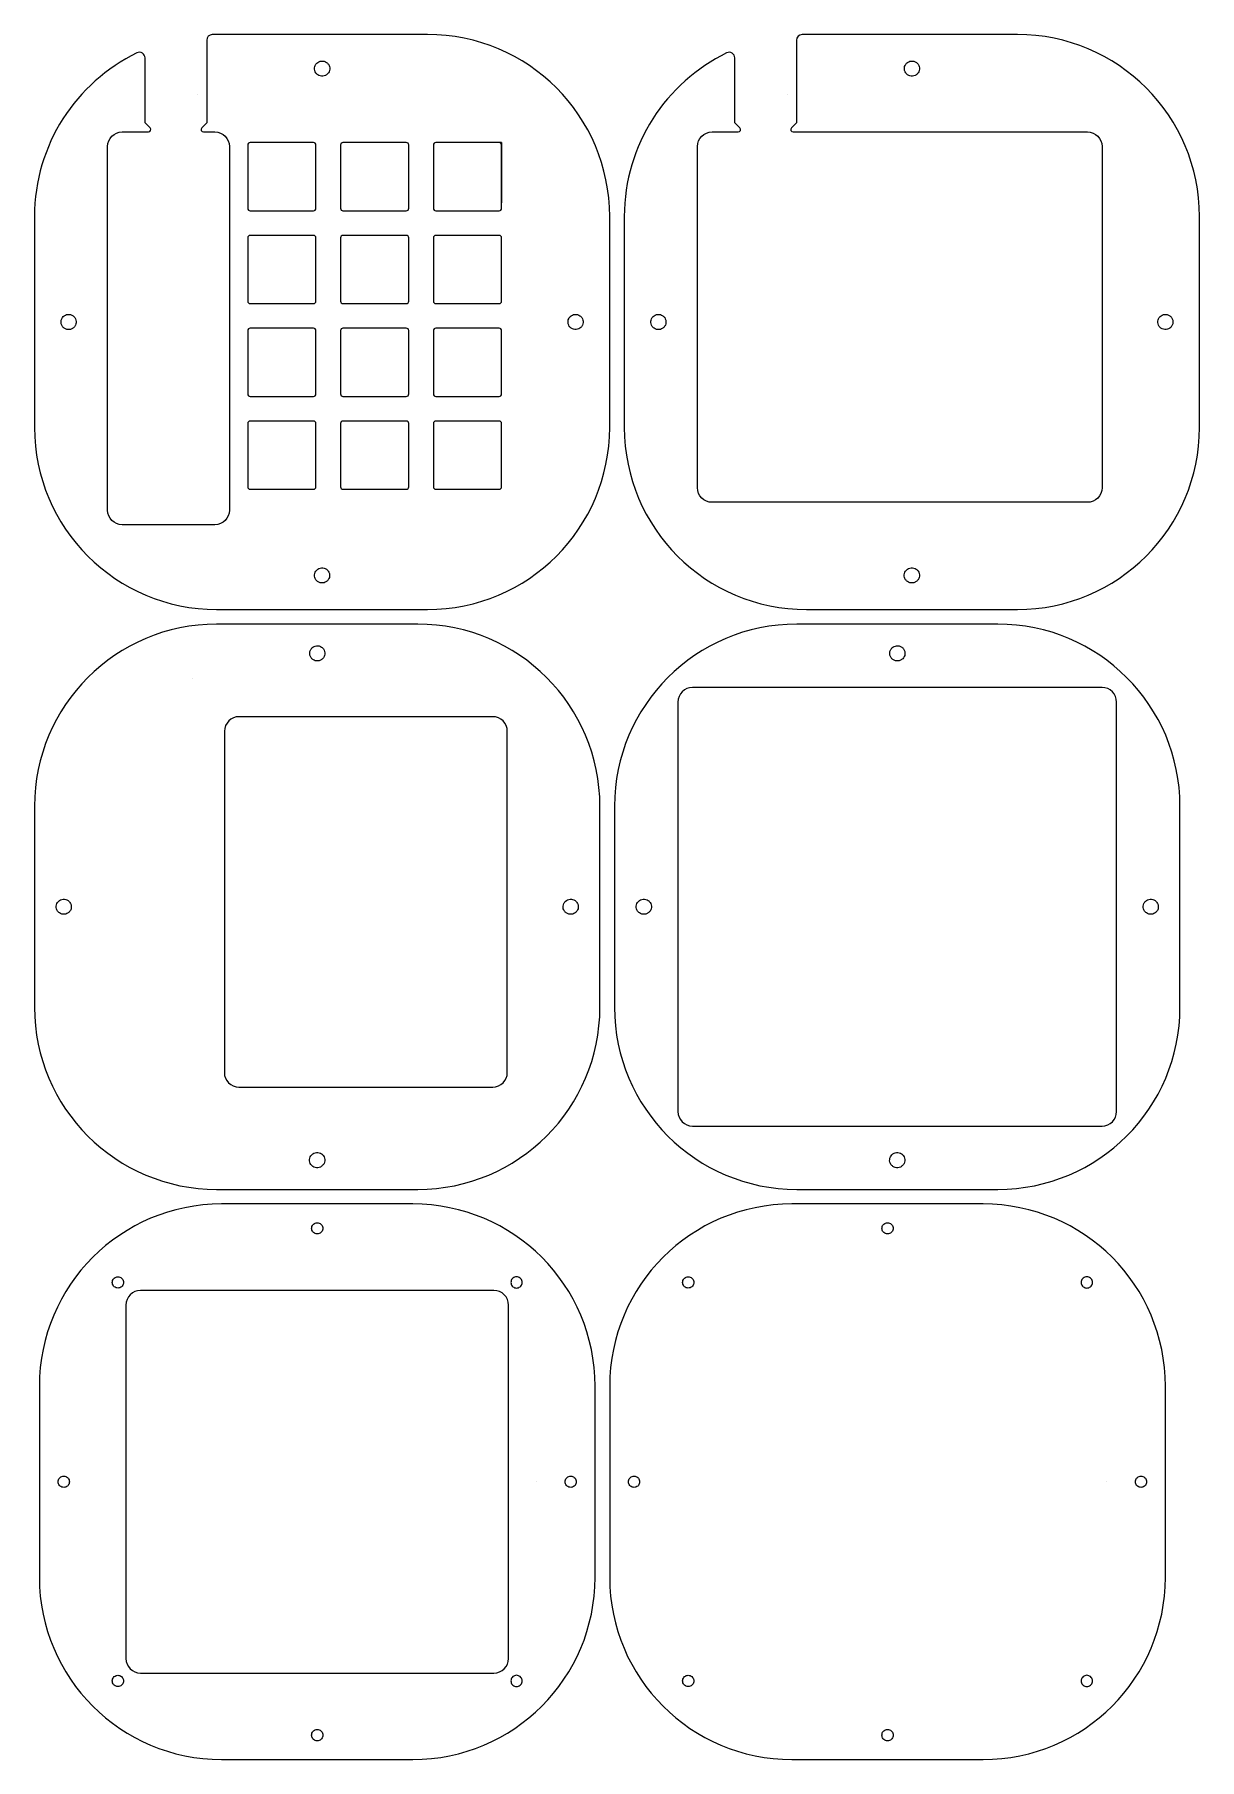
# Model space of a CAD drawing. Header units: millimetres. Extents: x 0 to 239, y -354 to 0.
import ezdxf

# ---------------------------------------------------------------- set-up
doc = ezdxf.new("R2010")
doc.units = ezdxf.units.MM
doc.header["$MEASUREMENT"] = 0
doc.layers.add('Capa 1', color=7, linetype='Continuous')

# ---------------------------------------------------------------- blocks, each defined once
blk = doc.blocks.new('block 2')
at = {"layer": 'Capa 1', "color": 175, "lineweight": 25, "true_color": 0x2a4a9a}
blk.add_open_spline([(43.73, -35.67), (43.73, -35.95), (43.95, -36.17), (44.23, -36.17)], degree=3, dxfattribs=at)
blk = doc.blocks.new('block 3')
at = {"layer": 'Capa 1', "color": 175, "lineweight": 25, "true_color": 0x2a4a9a}
blk.add_open_spline([(57.23, -36.17), (57.51, -36.17), (57.73, -35.95), (57.73, -35.67)], degree=3, dxfattribs=at)
blk = doc.blocks.new('block 4')
at = {"layer": 'Capa 1', "color": 175, "lineweight": 25, "true_color": 0x2a4a9a}
blk.add_open_spline([(57.73, -22.67), (57.73, -22.39), (57.51, -22.17), (57.23, -22.17)], degree=3, dxfattribs=at)
blk = doc.blocks.new('block 5')
at = {"layer": 'Capa 1', "color": 175, "lineweight": 25, "true_color": 0x2a4a9a}
blk.add_open_spline([(44.23, -22.17), (43.95, -22.17), (43.73, -22.39), (43.73, -22.67)], degree=3, dxfattribs=at)
blk = doc.blocks.new('block 6')
at = {"layer": 'Capa 1', "color": 175, "lineweight": 25, "true_color": 0x2a4a9a}
blk.add_lwpolyline([(44.23, -36.17), (57.23, -36.17)], dxfattribs=at)
blk = doc.blocks.new('block 7')
at = {"layer": 'Capa 1', "color": 175, "lineweight": 25, "true_color": 0x2a4a9a}
blk.add_lwpolyline([(57.23, -22.17), (44.23, -22.17)], dxfattribs=at)
blk = doc.blocks.new('block 8')
at = {"layer": 'Capa 1', "color": 175, "lineweight": 25, "true_color": 0x2a4a9a}
blk.add_lwpolyline([(57.73, -35.67), (57.73, -22.67)], dxfattribs=at)
blk = doc.blocks.new('block 9')
at = {"layer": 'Capa 1', "color": 175, "lineweight": 25, "true_color": 0x2a4a9a}
blk.add_lwpolyline([(43.73, -22.67), (43.73, -35.67)], dxfattribs=at)
blk = doc.blocks.new('block 10')
at = {"layer": 'Capa 1', "color": 175, "lineweight": 25, "true_color": 0x2a4a9a}
blk.add_open_spline([(62.78, -35.67), (62.78, -35.95), (63, -36.17), (63.28, -36.17)], degree=3, dxfattribs=at)
blk = doc.blocks.new('block 11')
at = {"layer": 'Capa 1', "color": 175, "lineweight": 25, "true_color": 0x2a4a9a}
blk.add_open_spline([(76.28, -36.17), (76.56, -36.17), (76.78, -35.95), (76.78, -35.67)], degree=3, dxfattribs=at)
blk = doc.blocks.new('block 12')
at = {"layer": 'Capa 1', "color": 175, "lineweight": 25, "true_color": 0x2a4a9a}
blk.add_open_spline([(76.78, -22.67), (76.78, -22.39), (76.56, -22.17), (76.28, -22.17)], degree=3, dxfattribs=at)
blk = doc.blocks.new('block 13')
at = {"layer": 'Capa 1', "color": 175, "lineweight": 25, "true_color": 0x2a4a9a}
blk.add_open_spline([(63.28, -22.17), (63, -22.17), (62.78, -22.39), (62.78, -22.67)], degree=3, dxfattribs=at)
blk = doc.blocks.new('block 14')
at = {"layer": 'Capa 1', "color": 175, "lineweight": 25, "true_color": 0x2a4a9a}
blk.add_lwpolyline([(63.28, -36.17), (76.28, -36.17)], dxfattribs=at)
blk = doc.blocks.new('block 15')
at = {"layer": 'Capa 1', "color": 175, "lineweight": 25, "true_color": 0x2a4a9a}
blk.add_lwpolyline([(76.28, -22.17), (63.28, -22.17)], dxfattribs=at)
blk = doc.blocks.new('block 16')
at = {"layer": 'Capa 1', "color": 175, "lineweight": 25, "true_color": 0x2a4a9a}
blk.add_lwpolyline([(76.78, -35.67), (76.78, -22.67)], dxfattribs=at)
blk = doc.blocks.new('block 17')
at = {"layer": 'Capa 1', "color": 175, "lineweight": 25, "true_color": 0x2a4a9a}
blk.add_lwpolyline([(62.78, -22.67), (62.78, -35.67)], dxfattribs=at)
blk = doc.blocks.new('block 18')
at = {"layer": 'Capa 1', "color": 175, "lineweight": 25, "true_color": 0x2a4a9a}
blk.add_open_spline([(81.83, -35.67), (81.83, -35.95), (82.05, -36.17), (82.33, -36.17)], degree=3, dxfattribs=at)
blk = doc.blocks.new('block 19')
at = {"layer": 'Capa 1', "color": 175, "lineweight": 25, "true_color": 0x2a4a9a}
blk.add_open_spline([(95.33, -36.17), (95.61, -36.17), (95.83, -35.95), (95.83, -35.67)], degree=3, dxfattribs=at)
blk = doc.blocks.new('block 20')
at = {"layer": 'Capa 1', "color": 175, "lineweight": 25, "true_color": 0x2a4a9a}
blk.add_open_spline([(95.83, -22.67), (95.83, -22.39), (95.61, -22.17), (95.33, -22.17)], degree=3, dxfattribs=at)
blk = doc.blocks.new('block 21')
at = {"layer": 'Capa 1', "color": 175, "lineweight": 25, "true_color": 0x2a4a9a}
blk.add_open_spline([(82.33, -22.17), (82.05, -22.17), (81.83, -22.39), (81.83, -22.67)], degree=3, dxfattribs=at)
blk = doc.blocks.new('block 22')
at = {"layer": 'Capa 1', "color": 175, "lineweight": 25, "true_color": 0x2a4a9a}
blk.add_lwpolyline([(82.33, -36.17), (95.33, -36.17)], dxfattribs=at)
blk = doc.blocks.new('block 23')
at = {"layer": 'Capa 1', "color": 175, "lineweight": 25, "true_color": 0x2a4a9a}
blk.add_lwpolyline([(95.33, -22.17), (82.33, -22.17)], dxfattribs=at)
blk = doc.blocks.new('block 24')
at = {"layer": 'Capa 1', "color": 175, "lineweight": 25, "true_color": 0x2a4a9a}
blk.add_lwpolyline([(95.83, -35.67), (95.83, -22.67)], dxfattribs=at)
blk = doc.blocks.new('block 25')
at = {"layer": 'Capa 1', "color": 175, "lineweight": 25, "true_color": 0x2a4a9a}
blk.add_lwpolyline([(81.83, -22.67), (81.83, -35.67)], dxfattribs=at)
blk = doc.blocks.new('block 26')
at = {"layer": 'Capa 1', "color": 175, "lineweight": 25, "true_color": 0x2a4a9a}
blk.add_open_spline([(43.73, -54.72), (43.73, -55), (43.95, -55.22), (44.23, -55.22)], degree=3, dxfattribs=at)
blk = doc.blocks.new('block 27')
at = {"layer": 'Capa 1', "color": 175, "lineweight": 25, "true_color": 0x2a4a9a}
blk.add_open_spline([(57.23, -55.22), (57.51, -55.22), (57.73, -55), (57.73, -54.72)], degree=3, dxfattribs=at)
blk = doc.blocks.new('block 28')
at = {"layer": 'Capa 1', "color": 175, "lineweight": 25, "true_color": 0x2a4a9a}
blk.add_open_spline([(57.73, -41.72), (57.73, -41.44), (57.51, -41.22), (57.23, -41.22)], degree=3, dxfattribs=at)
blk = doc.blocks.new('block 29')
at = {"layer": 'Capa 1', "color": 175, "lineweight": 25, "true_color": 0x2a4a9a}
blk.add_open_spline([(44.23, -41.22), (43.95, -41.22), (43.73, -41.44), (43.73, -41.72)], degree=3, dxfattribs=at)
blk = doc.blocks.new('block 30')
at = {"layer": 'Capa 1', "color": 175, "lineweight": 25, "true_color": 0x2a4a9a}
blk.add_lwpolyline([(44.23, -55.22), (57.23, -55.22)], dxfattribs=at)
blk = doc.blocks.new('block 31')
at = {"layer": 'Capa 1', "color": 175, "lineweight": 25, "true_color": 0x2a4a9a}
blk.add_lwpolyline([(57.23, -41.22), (44.23, -41.22)], dxfattribs=at)
blk = doc.blocks.new('block 32')
at = {"layer": 'Capa 1', "color": 175, "lineweight": 25, "true_color": 0x2a4a9a}
blk.add_lwpolyline([(57.73, -54.72), (57.73, -41.72)], dxfattribs=at)
blk = doc.blocks.new('block 33')
at = {"layer": 'Capa 1', "color": 175, "lineweight": 25, "true_color": 0x2a4a9a}
blk.add_lwpolyline([(43.73, -41.72), (43.73, -54.72)], dxfattribs=at)
blk = doc.blocks.new('block 34')
at = {"layer": 'Capa 1', "color": 175, "lineweight": 25, "true_color": 0x2a4a9a}
blk.add_open_spline([(62.78, -54.72), (62.78, -55), (63, -55.22), (63.28, -55.22)], degree=3, dxfattribs=at)
blk = doc.blocks.new('block 35')
at = {"layer": 'Capa 1', "color": 175, "lineweight": 25, "true_color": 0x2a4a9a}
blk.add_open_spline([(76.28, -55.22), (76.56, -55.22), (76.78, -55), (76.78, -54.72)], degree=3, dxfattribs=at)
blk = doc.blocks.new('block 36')
at = {"layer": 'Capa 1', "color": 175, "lineweight": 25, "true_color": 0x2a4a9a}
blk.add_open_spline([(76.78, -41.72), (76.78, -41.44), (76.56, -41.22), (76.28, -41.22)], degree=3, dxfattribs=at)
blk = doc.blocks.new('block 37')
at = {"layer": 'Capa 1', "color": 175, "lineweight": 25, "true_color": 0x2a4a9a}
blk.add_open_spline([(63.28, -41.22), (63, -41.22), (62.78, -41.44), (62.78, -41.72)], degree=3, dxfattribs=at)
blk = doc.blocks.new('block 38')
at = {"layer": 'Capa 1', "color": 175, "lineweight": 25, "true_color": 0x2a4a9a}
blk.add_lwpolyline([(63.28, -55.22), (76.28, -55.22)], dxfattribs=at)
blk = doc.blocks.new('block 39')
at = {"layer": 'Capa 1', "color": 175, "lineweight": 25, "true_color": 0x2a4a9a}
blk.add_lwpolyline([(76.28, -41.22), (63.28, -41.22)], dxfattribs=at)
blk = doc.blocks.new('block 40')
at = {"layer": 'Capa 1', "color": 175, "lineweight": 25, "true_color": 0x2a4a9a}
blk.add_lwpolyline([(76.78, -54.72), (76.78, -41.72)], dxfattribs=at)
blk = doc.blocks.new('block 41')
at = {"layer": 'Capa 1', "color": 175, "lineweight": 25, "true_color": 0x2a4a9a}
blk.add_lwpolyline([(62.78, -41.72), (62.78, -54.72)], dxfattribs=at)
blk = doc.blocks.new('block 42')
at = {"layer": 'Capa 1', "color": 175, "lineweight": 25, "true_color": 0x2a4a9a}
blk.add_open_spline([(81.83, -54.72), (81.83, -55), (82.05, -55.22), (82.33, -55.22)], degree=3, dxfattribs=at)
blk = doc.blocks.new('block 43')
at = {"layer": 'Capa 1', "color": 175, "lineweight": 25, "true_color": 0x2a4a9a}
blk.add_open_spline([(95.33, -55.22), (95.61, -55.22), (95.83, -55), (95.83, -54.72)], degree=3, dxfattribs=at)
blk = doc.blocks.new('block 44')
at = {"layer": 'Capa 1', "color": 175, "lineweight": 25, "true_color": 0x2a4a9a}
blk.add_open_spline([(95.83, -41.72), (95.83, -41.44), (95.61, -41.22), (95.33, -41.22)], degree=3, dxfattribs=at)
blk = doc.blocks.new('block 45')
at = {"layer": 'Capa 1', "color": 175, "lineweight": 25, "true_color": 0x2a4a9a}
blk.add_open_spline([(82.33, -41.22), (82.05, -41.22), (81.83, -41.44), (81.83, -41.72)], degree=3, dxfattribs=at)
blk = doc.blocks.new('block 46')
at = {"layer": 'Capa 1', "color": 175, "lineweight": 25, "true_color": 0x2a4a9a}
blk.add_lwpolyline([(82.33, -55.22), (95.33, -55.22)], dxfattribs=at)
blk = doc.blocks.new('block 47')
at = {"layer": 'Capa 1', "color": 175, "lineweight": 25, "true_color": 0x2a4a9a}
blk.add_lwpolyline([(95.33, -41.22), (82.33, -41.22)], dxfattribs=at)
blk = doc.blocks.new('block 48')
at = {"layer": 'Capa 1', "color": 175, "lineweight": 25, "true_color": 0x2a4a9a}
blk.add_lwpolyline([(95.83, -54.72), (95.83, -41.72)], dxfattribs=at)
blk = doc.blocks.new('block 49')
at = {"layer": 'Capa 1', "color": 175, "lineweight": 25, "true_color": 0x2a4a9a}
blk.add_lwpolyline([(81.83, -41.72), (81.83, -54.72)], dxfattribs=at)
blk = doc.blocks.new('block 50')
at = {"layer": 'Capa 1', "color": 175, "lineweight": 25, "true_color": 0x2a4a9a}
blk.add_open_spline([(43.73, -73.77), (43.73, -74.05), (43.95, -74.27), (44.23, -74.27)], degree=3, dxfattribs=at)
blk = doc.blocks.new('block 51')
at = {"layer": 'Capa 1', "color": 175, "lineweight": 25, "true_color": 0x2a4a9a}
blk.add_open_spline([(57.23, -74.27), (57.51, -74.27), (57.73, -74.05), (57.73, -73.77)], degree=3, dxfattribs=at)
blk = doc.blocks.new('block 52')
at = {"layer": 'Capa 1', "color": 175, "lineweight": 25, "true_color": 0x2a4a9a}
blk.add_open_spline([(57.73, -60.77), (57.73, -60.49), (57.51, -60.27), (57.23, -60.27)], degree=3, dxfattribs=at)
blk = doc.blocks.new('block 53')
at = {"layer": 'Capa 1', "color": 175, "lineweight": 25, "true_color": 0x2a4a9a}
blk.add_open_spline([(44.23, -60.27), (43.95, -60.27), (43.73, -60.49), (43.73, -60.77)], degree=3, dxfattribs=at)
blk = doc.blocks.new('block 54')
at = {"layer": 'Capa 1', "color": 175, "lineweight": 25, "true_color": 0x2a4a9a}
blk.add_lwpolyline([(44.23, -74.27), (57.23, -74.27)], dxfattribs=at)
blk = doc.blocks.new('block 55')
at = {"layer": 'Capa 1', "color": 175, "lineweight": 25, "true_color": 0x2a4a9a}
blk.add_lwpolyline([(57.23, -60.27), (44.23, -60.27)], dxfattribs=at)
blk = doc.blocks.new('block 56')
at = {"layer": 'Capa 1', "color": 175, "lineweight": 25, "true_color": 0x2a4a9a}
blk.add_lwpolyline([(57.73, -73.77), (57.73, -60.77)], dxfattribs=at)
blk = doc.blocks.new('block 57')
at = {"layer": 'Capa 1', "color": 175, "lineweight": 25, "true_color": 0x2a4a9a}
blk.add_lwpolyline([(43.73, -60.77), (43.73, -73.77)], dxfattribs=at)
blk = doc.blocks.new('block 58')
at = {"layer": 'Capa 1', "color": 175, "lineweight": 25, "true_color": 0x2a4a9a}
blk.add_open_spline([(62.78, -73.77), (62.78, -74.05), (63, -74.27), (63.28, -74.27)], degree=3, dxfattribs=at)
blk = doc.blocks.new('block 59')
at = {"layer": 'Capa 1', "color": 175, "lineweight": 25, "true_color": 0x2a4a9a}
blk.add_open_spline([(76.28, -74.27), (76.56, -74.27), (76.78, -74.05), (76.78, -73.77)], degree=3, dxfattribs=at)
blk = doc.blocks.new('block 60')
at = {"layer": 'Capa 1', "color": 175, "lineweight": 25, "true_color": 0x2a4a9a}
blk.add_open_spline([(76.78, -60.77), (76.78, -60.49), (76.56, -60.27), (76.28, -60.27)], degree=3, dxfattribs=at)
blk = doc.blocks.new('block 61')
at = {"layer": 'Capa 1', "color": 175, "lineweight": 25, "true_color": 0x2a4a9a}
blk.add_open_spline([(63.28, -60.27), (63, -60.27), (62.78, -60.49), (62.78, -60.77)], degree=3, dxfattribs=at)
blk = doc.blocks.new('block 62')
at = {"layer": 'Capa 1', "color": 175, "lineweight": 25, "true_color": 0x2a4a9a}
blk.add_lwpolyline([(63.28, -74.27), (76.28, -74.27)], dxfattribs=at)
blk = doc.blocks.new('block 63')
at = {"layer": 'Capa 1', "color": 175, "lineweight": 25, "true_color": 0x2a4a9a}
blk.add_lwpolyline([(76.28, -60.27), (63.28, -60.27)], dxfattribs=at)
blk = doc.blocks.new('block 64')
at = {"layer": 'Capa 1', "color": 175, "lineweight": 25, "true_color": 0x2a4a9a}
blk.add_lwpolyline([(76.78, -73.77), (76.78, -60.77)], dxfattribs=at)
blk = doc.blocks.new('block 65')
at = {"layer": 'Capa 1', "color": 175, "lineweight": 25, "true_color": 0x2a4a9a}
blk.add_lwpolyline([(62.78, -60.77), (62.78, -73.77)], dxfattribs=at)
blk = doc.blocks.new('block 66')
at = {"layer": 'Capa 1', "color": 175, "lineweight": 25, "true_color": 0x2a4a9a}
blk.add_open_spline([(81.83, -73.77), (81.83, -74.05), (82.05, -74.27), (82.33, -74.27)], degree=3, dxfattribs=at)
blk = doc.blocks.new('block 67')
at = {"layer": 'Capa 1', "color": 175, "lineweight": 25, "true_color": 0x2a4a9a}
blk.add_open_spline([(95.33, -74.27), (95.61, -74.27), (95.83, -74.05), (95.83, -73.77)], degree=3, dxfattribs=at)
blk = doc.blocks.new('block 68')
at = {"layer": 'Capa 1', "color": 175, "lineweight": 25, "true_color": 0x2a4a9a}
blk.add_open_spline([(95.83, -60.77), (95.83, -60.49), (95.61, -60.27), (95.33, -60.27)], degree=3, dxfattribs=at)
blk = doc.blocks.new('block 69')
at = {"layer": 'Capa 1', "color": 175, "lineweight": 25, "true_color": 0x2a4a9a}
blk.add_open_spline([(82.33, -60.27), (82.05, -60.27), (81.83, -60.49), (81.83, -60.77)], degree=3, dxfattribs=at)
blk = doc.blocks.new('block 70')
at = {"layer": 'Capa 1', "color": 175, "lineweight": 25, "true_color": 0x2a4a9a}
blk.add_lwpolyline([(82.33, -74.27), (95.33, -74.27)], dxfattribs=at)
blk = doc.blocks.new('block 71')
at = {"layer": 'Capa 1', "color": 175, "lineweight": 25, "true_color": 0x2a4a9a}
blk.add_lwpolyline([(95.33, -60.27), (82.33, -60.27)], dxfattribs=at)
blk = doc.blocks.new('block 72')
at = {"layer": 'Capa 1', "color": 175, "lineweight": 25, "true_color": 0x2a4a9a}
blk.add_lwpolyline([(95.83, -73.77), (95.83, -60.77)], dxfattribs=at)
blk = doc.blocks.new('block 73')
at = {"layer": 'Capa 1', "color": 175, "lineweight": 25, "true_color": 0x2a4a9a}
blk.add_lwpolyline([(81.83, -60.77), (81.83, -73.77)], dxfattribs=at)
blk = doc.blocks.new('block 74')
at = {"layer": 'Capa 1', "color": 175, "lineweight": 25, "true_color": 0x2a4a9a}
blk.add_open_spline([(43.73, -92.82), (43.73, -93.1), (43.95, -93.32), (44.23, -93.32)], degree=3, dxfattribs=at)
blk = doc.blocks.new('block 75')
at = {"layer": 'Capa 1', "color": 175, "lineweight": 25, "true_color": 0x2a4a9a}
blk.add_open_spline([(57.23, -93.32), (57.51, -93.32), (57.73, -93.1), (57.73, -92.82)], degree=3, dxfattribs=at)
blk = doc.blocks.new('block 76')
at = {"layer": 'Capa 1', "color": 175, "lineweight": 25, "true_color": 0x2a4a9a}
blk.add_open_spline([(57.73, -79.82), (57.73, -79.54), (57.51, -79.32), (57.23, -79.32)], degree=3, dxfattribs=at)
blk = doc.blocks.new('block 77')
at = {"layer": 'Capa 1', "color": 175, "lineweight": 25, "true_color": 0x2a4a9a}
blk.add_open_spline([(44.23, -79.32), (43.95, -79.32), (43.73, -79.54), (43.73, -79.82)], degree=3, dxfattribs=at)
blk = doc.blocks.new('block 78')
at = {"layer": 'Capa 1', "color": 175, "lineweight": 25, "true_color": 0x2a4a9a}
blk.add_lwpolyline([(44.23, -93.32), (57.23, -93.32)], dxfattribs=at)
blk = doc.blocks.new('block 79')
at = {"layer": 'Capa 1', "color": 175, "lineweight": 25, "true_color": 0x2a4a9a}
blk.add_lwpolyline([(57.23, -79.32), (44.23, -79.32)], dxfattribs=at)
blk = doc.blocks.new('block 80')
at = {"layer": 'Capa 1', "color": 175, "lineweight": 25, "true_color": 0x2a4a9a}
blk.add_lwpolyline([(57.73, -92.82), (57.73, -79.82)], dxfattribs=at)
blk = doc.blocks.new('block 81')
at = {"layer": 'Capa 1', "color": 175, "lineweight": 25, "true_color": 0x2a4a9a}
blk.add_lwpolyline([(43.73, -79.82), (43.73, -92.82)], dxfattribs=at)
blk = doc.blocks.new('block 82')
at = {"layer": 'Capa 1', "color": 175, "lineweight": 25, "true_color": 0x2a4a9a}
blk.add_open_spline([(62.78, -92.82), (62.78, -93.1), (63, -93.32), (63.28, -93.32)], degree=3, dxfattribs=at)
blk = doc.blocks.new('block 83')
at = {"layer": 'Capa 1', "color": 175, "lineweight": 25, "true_color": 0x2a4a9a}
blk.add_open_spline([(76.28, -93.32), (76.56, -93.32), (76.78, -93.1), (76.78, -92.82)], degree=3, dxfattribs=at)
blk = doc.blocks.new('block 84')
at = {"layer": 'Capa 1', "color": 175, "lineweight": 25, "true_color": 0x2a4a9a}
blk.add_open_spline([(76.78, -79.82), (76.78, -79.54), (76.56, -79.32), (76.28, -79.32)], degree=3, dxfattribs=at)
blk = doc.blocks.new('block 85')
at = {"layer": 'Capa 1', "color": 175, "lineweight": 25, "true_color": 0x2a4a9a}
blk.add_open_spline([(63.28, -79.32), (63, -79.32), (62.78, -79.54), (62.78, -79.82)], degree=3, dxfattribs=at)
blk = doc.blocks.new('block 86')
at = {"layer": 'Capa 1', "color": 175, "lineweight": 25, "true_color": 0x2a4a9a}
blk.add_lwpolyline([(63.28, -93.32), (76.28, -93.32)], dxfattribs=at)
blk = doc.blocks.new('block 87')
at = {"layer": 'Capa 1', "color": 175, "lineweight": 25, "true_color": 0x2a4a9a}
blk.add_lwpolyline([(76.28, -79.32), (63.28, -79.32)], dxfattribs=at)
blk = doc.blocks.new('block 88')
at = {"layer": 'Capa 1', "color": 175, "lineweight": 25, "true_color": 0x2a4a9a}
blk.add_lwpolyline([(76.78, -92.82), (76.78, -79.82)], dxfattribs=at)
blk = doc.blocks.new('block 89')
at = {"layer": 'Capa 1', "color": 175, "lineweight": 25, "true_color": 0x2a4a9a}
blk.add_lwpolyline([(62.78, -79.82), (62.78, -92.82)], dxfattribs=at)
blk = doc.blocks.new('block 90')
at = {"layer": 'Capa 1', "color": 175, "lineweight": 25, "true_color": 0x2a4a9a}
blk.add_open_spline([(81.83, -92.82), (81.83, -93.1), (82.05, -93.32), (82.33, -93.32)], degree=3, dxfattribs=at)
blk = doc.blocks.new('block 91')
at = {"layer": 'Capa 1', "color": 175, "lineweight": 25, "true_color": 0x2a4a9a}
blk.add_open_spline([(95.33, -93.32), (95.61, -93.32), (95.83, -93.1), (95.83, -92.82)], degree=3, dxfattribs=at)
blk = doc.blocks.new('block 92')
at = {"layer": 'Capa 1', "color": 175, "lineweight": 25, "true_color": 0x2a4a9a}
blk.add_open_spline([(95.83, -79.82), (95.83, -79.54), (95.61, -79.32), (95.33, -79.32)], degree=3, dxfattribs=at)
blk = doc.blocks.new('block 93')
at = {"layer": 'Capa 1', "color": 175, "lineweight": 25, "true_color": 0x2a4a9a}
blk.add_open_spline([(82.33, -79.32), (82.05, -79.32), (81.83, -79.54), (81.83, -79.82)], degree=3, dxfattribs=at)
blk = doc.blocks.new('block 94')
at = {"layer": 'Capa 1', "color": 175, "lineweight": 25, "true_color": 0x2a4a9a}
blk.add_lwpolyline([(82.33, -93.32), (95.33, -93.32)], dxfattribs=at)
blk = doc.blocks.new('block 95')
at = {"layer": 'Capa 1', "color": 175, "lineweight": 25, "true_color": 0x2a4a9a}
blk.add_lwpolyline([(95.33, -79.32), (82.33, -79.32)], dxfattribs=at)
blk = doc.blocks.new('block 96')
at = {"layer": 'Capa 1', "color": 175, "lineweight": 25, "true_color": 0x2a4a9a}
blk.add_lwpolyline([(95.83, -92.82), (95.83, -79.82)], dxfattribs=at)
blk = doc.blocks.new('block 97')
at = {"layer": 'Capa 1', "color": 175, "lineweight": 25, "true_color": 0x2a4a9a}
blk.add_lwpolyline([(81.83, -79.82), (81.83, -92.82)], dxfattribs=at)
blk = doc.blocks.new('block 98')
at = {"layer": 'Capa 1', "color": 175, "lineweight": 25, "true_color": 0x2a4a9a}
blk.add_lwpolyline([(95.83, -22.17), (83.8, -22.17)], dxfattribs=at)
blk = doc.blocks.new('block 99')
at = {"layer": 'Capa 1', "color": 175, "lineweight": 25, "true_color": 0x2a4a9a}
blk.add_lwpolyline([(95.83, -22.17), (95.83, -34.52)], dxfattribs=at)
blk = doc.blocks.new('block 100')
at = {"layer": 'Capa 1', "color": 175, "lineweight": 25, "true_color": 0x2a4a9a}
blk.add_open_spline([(60.11, -8.1), (60.23, -7.96), (60.34, -7.82), (60.42, -7.66), (60.5, -7.5), (60.55, -7.32), (60.56, -7.14), (60.58, -6.96), (60.56, -6.77), (60.52, -6.6), (60.47, -6.42), (60.39, -6.25), (60.29, -6.1), (60.18, -5.96), (60.05, -5.83), (59.91, -5.72), (59.76, -5.62), (59.59, -5.54), (59.41, -5.49), (59.24, -5.45), (59.05, -5.43), (58.87, -5.45), (58.69, -5.46), (58.51, -5.51), (58.35, -5.59), (58.19, -5.66), (58.03, -5.77), (57.91, -5.9), (57.78, -6.03), (57.67, -6.18), (57.59, -6.34), (57.52, -6.51), (57.47, -6.68), (57.45, -6.86), (57.44, -7.04), (57.45, -7.23), (57.5, -7.4), (57.55, -7.58), (57.63, -7.75), (57.73, -7.9), (57.84, -8.04), (57.96, -8.17), (58.11, -8.28), (58.26, -8.38), (58.43, -8.46), (58.61, -8.51), (58.78, -8.55), (58.96, -8.57), (59.15, -8.55), (59.33, -8.54), (59.51, -8.49), (59.67, -8.42), (59.83, -8.33), (59.97, -8.22), (60.11, -8.1)], degree=3, knots=[0, 0, 0, 0, 1, 1, 1, 2, 2, 2, 3, 3, 3, 4, 4, 4, 5, 5, 5, 6, 6, 6, 7, 7, 7, 8, 8, 8, 9, 9, 9, 10, 10, 10, 11, 11, 11, 12, 12, 12, 13, 13, 13, 14, 14, 14, 15, 15, 15, 16, 16, 16, 17, 17, 17, 18, 18, 18, 18], dxfattribs=at)
blk = doc.blocks.new('block 101')
at = {"layer": 'Capa 1', "color": 175, "lineweight": 25, "true_color": 0x2a4a9a}
blk.add_open_spline([(8.1, -60.1), (8.22, -59.96), (8.34, -59.82), (8.42, -59.66), (8.49, -59.5), (8.54, -59.32), (8.55, -59.14), (8.57, -58.96), (8.55, -58.77), (8.51, -58.6), (8.46, -58.42), (8.38, -58.25), (8.28, -58.1), (8.17, -57.96), (8.04, -57.83), (7.9, -57.72), (7.75, -57.62), (7.58, -57.54), (7.4, -57.49), (7.23, -57.45), (7.04, -57.43), (6.86, -57.45), (6.68, -57.46), (6.51, -57.51), (6.34, -57.59), (6.18, -57.66), (6.03, -57.77), (5.9, -57.9), (5.77, -58.03), (5.66, -58.18), (5.59, -58.34), (5.51, -58.51), (5.46, -58.68), (5.45, -58.86), (5.43, -59.04), (5.45, -59.23), (5.49, -59.4), (5.54, -59.58), (5.62, -59.75), (5.72, -59.9), (5.83, -60.04), (5.96, -60.17), (6.1, -60.28), (6.25, -60.38), (6.42, -60.46), (6.6, -60.51), (6.77, -60.55), (6.96, -60.57), (7.14, -60.55), (7.32, -60.54), (7.5, -60.49), (7.66, -60.42), (7.82, -60.33), (7.96, -60.22), (8.1, -60.1)], degree=3, knots=[0, 0, 0, 0, 1, 1, 1, 2, 2, 2, 3, 3, 3, 4, 4, 4, 5, 5, 5, 6, 6, 6, 7, 7, 7, 8, 8, 8, 9, 9, 9, 10, 10, 10, 11, 11, 11, 12, 12, 12, 13, 13, 13, 14, 14, 14, 15, 15, 15, 16, 16, 16, 17, 17, 17, 18, 18, 18, 18], dxfattribs=at)
blk = doc.blocks.new('block 102')
at = {"layer": 'Capa 1', "color": 175, "lineweight": 25, "true_color": 0x2a4a9a}
blk.add_open_spline([(60.09, -112.1), (60.21, -111.96), (60.33, -111.82), (60.41, -111.66), (60.49, -111.5), (60.53, -111.32), (60.55, -111.14), (60.56, -110.96), (60.55, -110.77), (60.5, -110.6), (60.45, -110.42), (60.37, -110.25), (60.27, -110.1), (60.16, -109.96), (60.04, -109.83), (59.89, -109.72), (59.74, -109.62), (59.57, -109.54), (59.4, -109.49), (59.22, -109.45), (59.03, -109.43), (58.85, -109.45), (58.67, -109.46), (58.5, -109.51), (58.33, -109.59), (58.17, -109.66), (58.02, -109.77), (57.89, -109.9), (57.76, -110.03), (57.65, -110.18), (57.58, -110.34), (57.5, -110.51), (57.45, -110.68), (57.44, -110.86), (57.42, -111.04), (57.44, -111.23), (57.48, -111.4), (57.53, -111.58), (57.61, -111.75), (57.71, -111.9), (57.82, -112.04), (57.95, -112.17), (58.09, -112.28), (58.24, -112.38), (58.41, -112.46), (58.59, -112.51), (58.76, -112.55), (58.95, -112.57), (59.13, -112.55), (59.31, -112.54), (59.49, -112.49), (59.65, -112.42), (59.81, -112.33), (59.95, -112.22), (60.09, -112.1)], degree=3, knots=[0, 0, 0, 0, 1, 1, 1, 2, 2, 2, 3, 3, 3, 4, 4, 4, 5, 5, 5, 6, 6, 6, 7, 7, 7, 8, 8, 8, 9, 9, 9, 10, 10, 10, 11, 11, 11, 12, 12, 12, 13, 13, 13, 14, 14, 14, 15, 15, 15, 16, 16, 16, 17, 17, 17, 18, 18, 18, 18], dxfattribs=at)
blk = doc.blocks.new('block 103')
at = {"layer": 'Capa 1', "color": 175, "lineweight": 25, "true_color": 0x2a4a9a}
blk.add_open_spline([(112.1, -60.1), (112.22, -59.95), (112.34, -59.81), (112.42, -59.65), (112.49, -59.49), (112.54, -59.31), (112.55, -59.13), (112.57, -58.95), (112.55, -58.76), (112.51, -58.59), (112.46, -58.41), (112.38, -58.24), (112.28, -58.1), (112.17, -57.95), (112.04, -57.82), (111.9, -57.72), (111.75, -57.61), (111.58, -57.53), (111.4, -57.49), (111.23, -57.44), (111.04, -57.42), (110.86, -57.44), (110.68, -57.45), (110.51, -57.5), (110.34, -57.58), (110.18, -57.65), (110.03, -57.76), (109.9, -57.89), (109.77, -58.02), (109.66, -58.17), (109.59, -58.34), (109.51, -58.5), (109.46, -58.67), (109.45, -58.85), (109.43, -59.04), (109.45, -59.22), (109.49, -59.4), (109.54, -59.57), (109.62, -59.74), (109.72, -59.89), (109.83, -60.04), (109.96, -60.17), (110.1, -60.27), (110.25, -60.37), (110.42, -60.45), (110.6, -60.5), (110.77, -60.55), (110.96, -60.56), (111.14, -60.55), (111.32, -60.53), (111.5, -60.49), (111.66, -60.41), (111.82, -60.33), (111.96, -60.21), (112.1, -60.1)], degree=3, knots=[0, 0, 0, 0, 1, 1, 1, 2, 2, 2, 3, 3, 3, 4, 4, 4, 5, 5, 5, 6, 6, 6, 7, 7, 7, 8, 8, 8, 9, 9, 9, 10, 10, 10, 11, 11, 11, 12, 12, 12, 13, 13, 13, 14, 14, 14, 15, 15, 15, 16, 16, 16, 17, 17, 17, 18, 18, 18, 18], dxfattribs=at)
blk = doc.blocks.new('block 104')
at = {"layer": 'Capa 1', "color": 175, "lineweight": 25, "true_color": 0x2a4a9a}
blk.add_open_spline([(181.11, -8.1), (181.23, -7.96), (181.34, -7.82), (181.42, -7.66), (181.5, -7.5), (181.55, -7.32), (181.56, -7.14), (181.58, -6.96), (181.56, -6.77), (181.52, -6.6), (181.47, -6.42), (181.39, -6.25), (181.29, -6.1), (181.18, -5.96), (181.05, -5.83), (180.91, -5.72), (180.76, -5.62), (180.59, -5.54), (180.41, -5.49), (180.24, -5.45), (180.05, -5.43), (179.87, -5.45), (179.69, -5.46), (179.51, -5.51), (179.35, -5.59), (179.19, -5.66), (179.03, -5.77), (178.91, -5.9), (178.78, -6.03), (178.67, -6.18), (178.59, -6.34), (178.52, -6.51), (178.47, -6.68), (178.45, -6.86), (178.44, -7.04), (178.45, -7.23), (178.5, -7.4), (178.55, -7.58), (178.63, -7.75), (178.73, -7.9), (178.84, -8.04), (178.96, -8.17), (179.11, -8.28), (179.26, -8.38), (179.43, -8.46), (179.61, -8.51), (179.78, -8.55), (179.96, -8.57), (180.15, -8.55), (180.33, -8.54), (180.51, -8.49), (180.67, -8.42), (180.83, -8.33), (180.97, -8.22), (181.11, -8.1)], degree=3, knots=[0, 0, 0, 0, 1, 1, 1, 2, 2, 2, 3, 3, 3, 4, 4, 4, 5, 5, 5, 6, 6, 6, 7, 7, 7, 8, 8, 8, 9, 9, 9, 10, 10, 10, 11, 11, 11, 12, 12, 12, 13, 13, 13, 14, 14, 14, 15, 15, 15, 16, 16, 16, 17, 17, 17, 18, 18, 18, 18], dxfattribs=at)
blk = doc.blocks.new('block 105')
at = {"layer": 'Capa 1', "color": 175, "lineweight": 25, "true_color": 0x2a4a9a}
blk.add_open_spline([(129.1, -60.1), (129.22, -59.96), (129.34, -59.82), (129.42, -59.66), (129.49, -59.5), (129.54, -59.32), (129.55, -59.14), (129.57, -58.96), (129.55, -58.77), (129.51, -58.6), (129.46, -58.42), (129.38, -58.25), (129.28, -58.1), (129.17, -57.96), (129.04, -57.83), (128.9, -57.72), (128.75, -57.62), (128.58, -57.54), (128.4, -57.49), (128.23, -57.45), (128.04, -57.43), (127.86, -57.45), (127.68, -57.46), (127.51, -57.51), (127.34, -57.59), (127.18, -57.66), (127.03, -57.77), (126.9, -57.9), (126.77, -58.03), (126.66, -58.18), (126.59, -58.34), (126.51, -58.51), (126.46, -58.68), (126.45, -58.86), (126.43, -59.04), (126.45, -59.23), (126.49, -59.4), (126.54, -59.58), (126.62, -59.75), (126.72, -59.9), (126.83, -60.04), (126.96, -60.17), (127.1, -60.28), (127.25, -60.38), (127.42, -60.46), (127.6, -60.51), (127.77, -60.55), (127.96, -60.57), (128.14, -60.55), (128.32, -60.54), (128.5, -60.49), (128.66, -60.42), (128.82, -60.33), (128.96, -60.22), (129.1, -60.1)], degree=3, knots=[0, 0, 0, 0, 1, 1, 1, 2, 2, 2, 3, 3, 3, 4, 4, 4, 5, 5, 5, 6, 6, 6, 7, 7, 7, 8, 8, 8, 9, 9, 9, 10, 10, 10, 11, 11, 11, 12, 12, 12, 13, 13, 13, 14, 14, 14, 15, 15, 15, 16, 16, 16, 17, 17, 17, 18, 18, 18, 18], dxfattribs=at)
blk = doc.blocks.new('block 106')
at = {"layer": 'Capa 1', "color": 175, "lineweight": 25, "true_color": 0x2a4a9a}
blk.add_open_spline([(181.09, -112.1), (181.21, -111.96), (181.33, -111.82), (181.41, -111.66), (181.49, -111.5), (181.53, -111.32), (181.55, -111.14), (181.56, -110.96), (181.55, -110.77), (181.5, -110.6), (181.45, -110.42), (181.37, -110.25), (181.27, -110.1), (181.16, -109.96), (181.04, -109.83), (180.89, -109.72), (180.74, -109.62), (180.57, -109.54), (180.4, -109.49), (180.22, -109.45), (180.03, -109.43), (179.85, -109.45), (179.67, -109.46), (179.5, -109.51), (179.33, -109.59), (179.17, -109.66), (179.02, -109.77), (178.89, -109.9), (178.76, -110.03), (178.65, -110.18), (178.58, -110.34), (178.5, -110.51), (178.45, -110.68), (178.44, -110.86), (178.42, -111.04), (178.44, -111.23), (178.48, -111.4), (178.53, -111.58), (178.61, -111.75), (178.71, -111.9), (178.82, -112.04), (178.95, -112.17), (179.09, -112.28), (179.24, -112.38), (179.41, -112.46), (179.59, -112.51), (179.76, -112.55), (179.95, -112.57), (180.13, -112.55), (180.31, -112.54), (180.49, -112.49), (180.65, -112.42), (180.81, -112.33), (180.95, -112.22), (181.09, -112.1)], degree=3, knots=[0, 0, 0, 0, 1, 1, 1, 2, 2, 2, 3, 3, 3, 4, 4, 4, 5, 5, 5, 6, 6, 6, 7, 7, 7, 8, 8, 8, 9, 9, 9, 10, 10, 10, 11, 11, 11, 12, 12, 12, 13, 13, 13, 14, 14, 14, 15, 15, 15, 16, 16, 16, 17, 17, 17, 18, 18, 18, 18], dxfattribs=at)
blk = doc.blocks.new('block 107')
at = {"layer": 'Capa 1', "color": 175, "lineweight": 25, "true_color": 0x2a4a9a}
blk.add_open_spline([(233.1, -60.1), (233.22, -59.95), (233.34, -59.81), (233.42, -59.65), (233.49, -59.49), (233.54, -59.31), (233.55, -59.13), (233.57, -58.95), (233.55, -58.76), (233.51, -58.59), (233.46, -58.41), (233.38, -58.24), (233.28, -58.1), (233.17, -57.95), (233.04, -57.82), (232.9, -57.72), (232.75, -57.61), (232.58, -57.53), (232.4, -57.49), (232.23, -57.44), (232.04, -57.42), (231.86, -57.44), (231.68, -57.45), (231.51, -57.5), (231.34, -57.58), (231.18, -57.65), (231.03, -57.76), (230.9, -57.89), (230.77, -58.02), (230.66, -58.17), (230.59, -58.34), (230.51, -58.5), (230.46, -58.67), (230.45, -58.85), (230.43, -59.04), (230.45, -59.22), (230.49, -59.4), (230.54, -59.57), (230.62, -59.74), (230.72, -59.89), (230.83, -60.04), (230.96, -60.17), (231.1, -60.27), (231.25, -60.37), (231.42, -60.45), (231.6, -60.5), (231.77, -60.55), (231.96, -60.56), (232.14, -60.55), (232.32, -60.53), (232.5, -60.49), (232.66, -60.41), (232.82, -60.33), (232.96, -60.21), (233.1, -60.1)], degree=3, knots=[0, 0, 0, 0, 1, 1, 1, 2, 2, 2, 3, 3, 3, 4, 4, 4, 5, 5, 5, 6, 6, 6, 7, 7, 7, 8, 8, 8, 9, 9, 9, 10, 10, 10, 11, 11, 11, 12, 12, 12, 13, 13, 13, 14, 14, 14, 15, 15, 15, 16, 16, 16, 17, 17, 17, 18, 18, 18, 18], dxfattribs=at)
blk = doc.blocks.new('block 108')
at = {"layer": 'Capa 1', "color": 175, "lineweight": 25, "true_color": 0x2a4a9a}
blk.add_open_spline([(59.11, -128.1), (59.23, -127.96), (59.34, -127.82), (59.42, -127.66), (59.5, -127.5), (59.55, -127.32), (59.56, -127.14), (59.58, -126.96), (59.56, -126.77), (59.52, -126.6), (59.47, -126.42), (59.39, -126.25), (59.29, -126.1), (59.18, -125.96), (59.05, -125.83), (58.91, -125.72), (58.76, -125.62), (58.59, -125.54), (58.41, -125.49), (58.24, -125.45), (58.05, -125.43), (57.87, -125.45), (57.69, -125.46), (57.51, -125.51), (57.35, -125.59), (57.19, -125.66), (57.03, -125.77), (56.91, -125.9), (56.78, -126.03), (56.67, -126.18), (56.59, -126.34), (56.52, -126.51), (56.47, -126.68), (56.45, -126.86), (56.44, -127.04), (56.45, -127.23), (56.5, -127.4), (56.55, -127.58), (56.63, -127.75), (56.73, -127.9), (56.84, -128.04), (56.96, -128.17), (57.11, -128.28), (57.26, -128.38), (57.43, -128.46), (57.61, -128.51), (57.78, -128.55), (57.96, -128.57), (58.15, -128.55), (58.33, -128.54), (58.51, -128.49), (58.67, -128.42), (58.83, -128.33), (58.97, -128.22), (59.11, -128.1)], degree=3, knots=[0, 0, 0, 0, 1, 1, 1, 2, 2, 2, 3, 3, 3, 4, 4, 4, 5, 5, 5, 6, 6, 6, 7, 7, 7, 8, 8, 8, 9, 9, 9, 10, 10, 10, 11, 11, 11, 12, 12, 12, 13, 13, 13, 14, 14, 14, 15, 15, 15, 16, 16, 16, 17, 17, 17, 18, 18, 18, 18], dxfattribs=at)
blk = doc.blocks.new('block 109')
at = {"layer": 'Capa 1', "color": 175, "lineweight": 25, "true_color": 0x2a4a9a}
blk.add_open_spline([(7.1, -180.1), (7.22, -179.96), (7.34, -179.82), (7.42, -179.66), (7.49, -179.5), (7.54, -179.32), (7.55, -179.14), (7.57, -178.96), (7.55, -178.77), (7.51, -178.6), (7.46, -178.42), (7.38, -178.25), (7.28, -178.1), (7.17, -177.96), (7.04, -177.83), (6.9, -177.72), (6.75, -177.62), (6.58, -177.54), (6.4, -177.49), (6.23, -177.45), (6.04, -177.43), (5.86, -177.45), (5.68, -177.46), (5.51, -177.51), (5.34, -177.59), (5.18, -177.66), (5.03, -177.77), (4.9, -177.9), (4.77, -178.03), (4.66, -178.18), (4.59, -178.34), (4.51, -178.51), (4.46, -178.68), (4.45, -178.86), (4.43, -179.04), (4.45, -179.23), (4.49, -179.4), (4.54, -179.58), (4.62, -179.75), (4.72, -179.9), (4.83, -180.04), (4.96, -180.17), (5.1, -180.28), (5.25, -180.38), (5.42, -180.46), (5.6, -180.51), (5.77, -180.55), (5.96, -180.57), (6.14, -180.55), (6.32, -180.54), (6.5, -180.49), (6.66, -180.42), (6.82, -180.33), (6.96, -180.22), (7.1, -180.1)], degree=3, knots=[0, 0, 0, 0, 1, 1, 1, 2, 2, 2, 3, 3, 3, 4, 4, 4, 5, 5, 5, 6, 6, 6, 7, 7, 7, 8, 8, 8, 9, 9, 9, 10, 10, 10, 11, 11, 11, 12, 12, 12, 13, 13, 13, 14, 14, 14, 15, 15, 15, 16, 16, 16, 17, 17, 17, 18, 18, 18, 18], dxfattribs=at)
blk = doc.blocks.new('block 110')
at = {"layer": 'Capa 1', "color": 175, "lineweight": 25, "true_color": 0x2a4a9a}
blk.add_open_spline([(59.09, -232.1), (59.21, -231.96), (59.33, -231.82), (59.41, -231.66), (59.49, -231.5), (59.53, -231.32), (59.55, -231.14), (59.56, -230.96), (59.55, -230.77), (59.5, -230.6), (59.45, -230.42), (59.37, -230.25), (59.27, -230.1), (59.16, -229.96), (59.04, -229.83), (58.89, -229.72), (58.74, -229.62), (58.57, -229.54), (58.4, -229.49), (58.22, -229.45), (58.03, -229.43), (57.85, -229.45), (57.67, -229.46), (57.5, -229.51), (57.33, -229.59), (57.17, -229.66), (57.02, -229.77), (56.89, -229.9), (56.76, -230.03), (56.65, -230.18), (56.58, -230.34), (56.5, -230.51), (56.45, -230.68), (56.44, -230.86), (56.42, -231.04), (56.44, -231.23), (56.48, -231.4), (56.53, -231.58), (56.61, -231.75), (56.71, -231.9), (56.82, -232.04), (56.95, -232.17), (57.09, -232.28), (57.24, -232.38), (57.41, -232.46), (57.59, -232.51), (57.76, -232.55), (57.95, -232.57), (58.13, -232.55), (58.31, -232.54), (58.49, -232.49), (58.65, -232.42), (58.81, -232.33), (58.95, -232.22), (59.09, -232.1)], degree=3, knots=[0, 0, 0, 0, 1, 1, 1, 2, 2, 2, 3, 3, 3, 4, 4, 4, 5, 5, 5, 6, 6, 6, 7, 7, 7, 8, 8, 8, 9, 9, 9, 10, 10, 10, 11, 11, 11, 12, 12, 12, 13, 13, 13, 14, 14, 14, 15, 15, 15, 16, 16, 16, 17, 17, 17, 18, 18, 18, 18], dxfattribs=at)
blk = doc.blocks.new('block 111')
at = {"layer": 'Capa 1', "color": 175, "lineweight": 25, "true_color": 0x2a4a9a}
blk.add_open_spline([(111.1, -180.1), (111.22, -179.95), (111.34, -179.81), (111.42, -179.65), (111.49, -179.49), (111.54, -179.31), (111.55, -179.13), (111.57, -178.95), (111.55, -178.76), (111.51, -178.59), (111.46, -178.41), (111.38, -178.24), (111.28, -178.1), (111.17, -177.95), (111.04, -177.82), (110.9, -177.72), (110.75, -177.61), (110.58, -177.53), (110.4, -177.49), (110.23, -177.44), (110.04, -177.42), (109.86, -177.44), (109.68, -177.45), (109.51, -177.5), (109.34, -177.58), (109.18, -177.65), (109.03, -177.76), (108.9, -177.89), (108.77, -178.02), (108.66, -178.17), (108.59, -178.34), (108.51, -178.5), (108.46, -178.67), (108.45, -178.85), (108.43, -179.04), (108.45, -179.22), (108.49, -179.4), (108.54, -179.57), (108.62, -179.74), (108.72, -179.89), (108.83, -180.04), (108.96, -180.17), (109.1, -180.27), (109.25, -180.37), (109.42, -180.45), (109.6, -180.5), (109.77, -180.55), (109.96, -180.56), (110.14, -180.55), (110.32, -180.53), (110.5, -180.49), (110.66, -180.41), (110.82, -180.33), (110.96, -180.21), (111.1, -180.1)], degree=3, knots=[0, 0, 0, 0, 1, 1, 1, 2, 2, 2, 3, 3, 3, 4, 4, 4, 5, 5, 5, 6, 6, 6, 7, 7, 7, 8, 8, 8, 9, 9, 9, 10, 10, 10, 11, 11, 11, 12, 12, 12, 13, 13, 13, 14, 14, 14, 15, 15, 15, 16, 16, 16, 17, 17, 17, 18, 18, 18, 18], dxfattribs=at)
blk = doc.blocks.new('block 112')
at = {"layer": 'Capa 1', "color": 175, "lineweight": 25, "true_color": 0x2a4a9a}
blk.add_open_spline([(178.11, -128.1), (178.23, -127.96), (178.34, -127.82), (178.42, -127.66), (178.5, -127.5), (178.55, -127.32), (178.56, -127.14), (178.58, -126.96), (178.56, -126.77), (178.52, -126.6), (178.47, -126.42), (178.39, -126.25), (178.29, -126.1), (178.18, -125.96), (178.05, -125.83), (177.91, -125.72), (177.76, -125.62), (177.59, -125.54), (177.41, -125.49), (177.24, -125.45), (177.05, -125.43), (176.87, -125.45), (176.69, -125.46), (176.51, -125.51), (176.35, -125.59), (176.19, -125.66), (176.03, -125.77), (175.91, -125.9), (175.78, -126.03), (175.67, -126.18), (175.59, -126.34), (175.52, -126.51), (175.47, -126.68), (175.45, -126.86), (175.44, -127.04), (175.45, -127.23), (175.5, -127.4), (175.55, -127.58), (175.63, -127.75), (175.73, -127.9), (175.84, -128.04), (175.96, -128.17), (176.11, -128.28), (176.26, -128.38), (176.43, -128.46), (176.61, -128.51), (176.78, -128.55), (176.96, -128.57), (177.15, -128.55), (177.33, -128.54), (177.51, -128.49), (177.67, -128.42), (177.83, -128.33), (177.97, -128.22), (178.11, -128.1)], degree=3, knots=[0, 0, 0, 0, 1, 1, 1, 2, 2, 2, 3, 3, 3, 4, 4, 4, 5, 5, 5, 6, 6, 6, 7, 7, 7, 8, 8, 8, 9, 9, 9, 10, 10, 10, 11, 11, 11, 12, 12, 12, 13, 13, 13, 14, 14, 14, 15, 15, 15, 16, 16, 16, 17, 17, 17, 18, 18, 18, 18], dxfattribs=at)
blk = doc.blocks.new('block 113')
at = {"layer": 'Capa 1', "color": 175, "lineweight": 25, "true_color": 0x2a4a9a}
blk.add_open_spline([(126.1, -180.1), (126.22, -179.96), (126.34, -179.82), (126.42, -179.66), (126.49, -179.5), (126.54, -179.32), (126.55, -179.14), (126.57, -178.96), (126.55, -178.77), (126.51, -178.6), (126.46, -178.42), (126.38, -178.25), (126.28, -178.1), (126.17, -177.96), (126.04, -177.83), (125.9, -177.72), (125.75, -177.62), (125.58, -177.54), (125.4, -177.49), (125.23, -177.45), (125.04, -177.43), (124.86, -177.45), (124.68, -177.46), (124.51, -177.51), (124.34, -177.59), (124.18, -177.66), (124.03, -177.77), (123.9, -177.9), (123.77, -178.03), (123.66, -178.18), (123.59, -178.34), (123.51, -178.51), (123.46, -178.68), (123.45, -178.86), (123.43, -179.04), (123.45, -179.23), (123.49, -179.4), (123.54, -179.58), (123.62, -179.75), (123.72, -179.9), (123.83, -180.04), (123.96, -180.17), (124.1, -180.28), (124.25, -180.38), (124.42, -180.46), (124.6, -180.51), (124.77, -180.55), (124.96, -180.57), (125.14, -180.55), (125.32, -180.54), (125.5, -180.49), (125.66, -180.42), (125.82, -180.33), (125.96, -180.22), (126.1, -180.1)], degree=3, knots=[0, 0, 0, 0, 1, 1, 1, 2, 2, 2, 3, 3, 3, 4, 4, 4, 5, 5, 5, 6, 6, 6, 7, 7, 7, 8, 8, 8, 9, 9, 9, 10, 10, 10, 11, 11, 11, 12, 12, 12, 13, 13, 13, 14, 14, 14, 15, 15, 15, 16, 16, 16, 17, 17, 17, 18, 18, 18, 18], dxfattribs=at)
blk = doc.blocks.new('block 114')
at = {"layer": 'Capa 1', "color": 175, "lineweight": 25, "true_color": 0x2a4a9a}
blk.add_open_spline([(178.09, -232.1), (178.21, -231.96), (178.33, -231.82), (178.41, -231.66), (178.49, -231.5), (178.53, -231.32), (178.55, -231.14), (178.56, -230.96), (178.55, -230.77), (178.5, -230.6), (178.45, -230.42), (178.37, -230.25), (178.27, -230.1), (178.16, -229.96), (178.04, -229.83), (177.89, -229.72), (177.74, -229.62), (177.57, -229.54), (177.4, -229.49), (177.22, -229.45), (177.03, -229.43), (176.85, -229.45), (176.67, -229.46), (176.5, -229.51), (176.33, -229.59), (176.17, -229.66), (176.02, -229.77), (175.89, -229.9), (175.76, -230.03), (175.65, -230.18), (175.58, -230.34), (175.5, -230.51), (175.45, -230.68), (175.44, -230.86), (175.42, -231.04), (175.44, -231.23), (175.48, -231.4), (175.53, -231.58), (175.61, -231.75), (175.71, -231.9), (175.82, -232.04), (175.95, -232.17), (176.09, -232.28), (176.24, -232.38), (176.41, -232.46), (176.59, -232.51), (176.76, -232.55), (176.95, -232.57), (177.13, -232.55), (177.31, -232.54), (177.49, -232.49), (177.65, -232.42), (177.81, -232.33), (177.95, -232.22), (178.09, -232.1)], degree=3, knots=[0, 0, 0, 0, 1, 1, 1, 2, 2, 2, 3, 3, 3, 4, 4, 4, 5, 5, 5, 6, 6, 6, 7, 7, 7, 8, 8, 8, 9, 9, 9, 10, 10, 10, 11, 11, 11, 12, 12, 12, 13, 13, 13, 14, 14, 14, 15, 15, 15, 16, 16, 16, 17, 17, 17, 18, 18, 18, 18], dxfattribs=at)
blk = doc.blocks.new('block 115')
at = {"layer": 'Capa 1', "color": 175, "lineweight": 25, "true_color": 0x2a4a9a}
blk.add_open_spline([(230.1, -180.1), (230.22, -179.95), (230.34, -179.81), (230.42, -179.65), (230.49, -179.49), (230.54, -179.31), (230.55, -179.13), (230.57, -178.95), (230.55, -178.76), (230.51, -178.59), (230.46, -178.41), (230.38, -178.24), (230.28, -178.1), (230.17, -177.95), (230.04, -177.82), (229.9, -177.72), (229.75, -177.61), (229.58, -177.53), (229.4, -177.49), (229.23, -177.44), (229.04, -177.42), (228.86, -177.44), (228.68, -177.45), (228.51, -177.5), (228.34, -177.58), (228.18, -177.65), (228.03, -177.76), (227.9, -177.89), (227.77, -178.02), (227.66, -178.17), (227.59, -178.34), (227.51, -178.5), (227.46, -178.67), (227.45, -178.85), (227.43, -179.04), (227.45, -179.22), (227.49, -179.4), (227.54, -179.57), (227.62, -179.74), (227.72, -179.89), (227.83, -180.04), (227.96, -180.17), (228.1, -180.27), (228.25, -180.37), (228.42, -180.45), (228.6, -180.5), (228.77, -180.55), (228.96, -180.56), (229.14, -180.55), (229.32, -180.53), (229.5, -180.49), (229.66, -180.41), (229.82, -180.33), (229.96, -180.21), (230.1, -180.1)], degree=3, knots=[0, 0, 0, 0, 1, 1, 1, 2, 2, 2, 3, 3, 3, 4, 4, 4, 5, 5, 5, 6, 6, 6, 7, 7, 7, 8, 8, 8, 9, 9, 9, 10, 10, 10, 11, 11, 11, 12, 12, 12, 13, 13, 13, 14, 14, 14, 15, 15, 15, 16, 16, 16, 17, 17, 17, 18, 18, 18, 18], dxfattribs=at)
blk = doc.blocks.new('block 116')
at = {"layer": 'Capa 1', "color": 175, "lineweight": 25, "true_color": 0x2a4a9a}
blk.add_open_spline([(18.27, -256.09), (18.26, -255.95), (18.24, -255.82), (18.2, -255.69), (18.16, -255.57), (18.09, -255.45), (18, -255.35), (17.91, -255.24), (17.81, -255.16), (17.69, -255.09), (17.58, -255.02), (17.45, -254.97), (17.31, -254.95), (17.18, -254.93), (17.05, -254.93), (16.92, -254.95), (16.78, -254.97), (16.65, -255.02), (16.54, -255.09), (16.42, -255.16), (16.32, -255.24), (16.23, -255.35), (16.14, -255.45), (16.08, -255.57), (16.03, -255.69), (15.98, -255.82), (15.96, -255.95), (15.96, -256.09), (15.96, -256.22), (15.98, -256.36), (16.03, -256.48), (16.08, -256.61), (16.14, -256.73), (16.23, -256.83), (16.32, -256.93), (16.42, -257.02), (16.54, -257.09), (16.65, -257.16), (16.78, -257.2), (16.92, -257.23), (17.05, -257.25), (17.18, -257.25), (17.31, -257.23), (17.45, -257.2), (17.58, -257.16), (17.69, -257.09), (17.81, -257.02), (17.91, -256.93), (18, -256.83), (18.09, -256.73), (18.16, -256.61), (18.2, -256.48), (18.24, -256.36), (18.26, -256.22), (18.27, -256.09)], degree=3, knots=[0, 0, 0, 0, 1, 1, 1, 2, 2, 2, 3, 3, 3, 4, 4, 4, 5, 5, 5, 6, 6, 6, 7, 7, 7, 8, 8, 8, 9, 9, 9, 10, 10, 10, 11, 11, 11, 12, 12, 12, 13, 13, 13, 14, 14, 14, 15, 15, 15, 16, 16, 16, 17, 17, 17, 18, 18, 18, 18], dxfattribs=at)
blk = doc.blocks.new('block 117')
at = {"layer": 'Capa 1', "color": 175, "lineweight": 25, "true_color": 0x2a4a9a}
blk.add_open_spline([(18.27, -337.88), (18.26, -337.75), (18.24, -337.61), (18.2, -337.48), (18.16, -337.36), (18.09, -337.24), (18, -337.14), (17.91, -337.04), (17.81, -336.95), (17.69, -336.88), (17.58, -336.81), (17.45, -336.77), (17.31, -336.74), (17.18, -336.72), (17.05, -336.72), (16.92, -336.74), (16.78, -336.77), (16.65, -336.81), (16.54, -336.88), (16.42, -336.95), (16.32, -337.04), (16.23, -337.14), (16.14, -337.24), (16.08, -337.36), (16.03, -337.48), (15.98, -337.61), (15.96, -337.75), (15.96, -337.88), (15.96, -338.02), (15.98, -338.15), (16.03, -338.28), (16.08, -338.4), (16.14, -338.52), (16.23, -338.62), (16.32, -338.73), (16.42, -338.81), (16.54, -338.88), (16.65, -338.95), (16.78, -339), (16.92, -339.02), (17.05, -339.04), (17.18, -339.04), (17.31, -339.02), (17.45, -339), (17.58, -338.95), (17.69, -338.88), (17.81, -338.81), (17.91, -338.73), (18, -338.62), (18.09, -338.52), (18.16, -338.4), (18.2, -338.28), (18.24, -338.15), (18.26, -338.02), (18.27, -337.88)], degree=3, knots=[0, 0, 0, 0, 1, 1, 1, 2, 2, 2, 3, 3, 3, 4, 4, 4, 5, 5, 5, 6, 6, 6, 7, 7, 7, 8, 8, 8, 9, 9, 9, 10, 10, 10, 11, 11, 11, 12, 12, 12, 13, 13, 13, 14, 14, 14, 15, 15, 15, 16, 16, 16, 17, 17, 17, 18, 18, 18, 18], dxfattribs=at)
blk = doc.blocks.new('block 118')
at = {"layer": 'Capa 1', "color": 175, "lineweight": 25, "true_color": 0x2a4a9a}
blk.add_open_spline([(97.73, -256.09), (97.74, -255.95), (97.76, -255.82), (97.8, -255.69), (97.84, -255.57), (97.91, -255.45), (98, -255.35), (98.09, -255.25), (98.19, -255.16), (98.31, -255.09), (98.42, -255.02), (98.55, -254.98), (98.69, -254.95), (98.82, -254.93), (98.95, -254.93), (99.08, -254.95), (99.22, -254.98), (99.35, -255.02), (99.46, -255.09), (99.58, -255.16), (99.68, -255.25), (99.77, -255.35), (99.86, -255.45), (99.92, -255.57), (99.97, -255.69), (100.02, -255.82), (100.04, -255.95), (100.04, -256.09), (100.04, -256.22), (100.02, -256.36), (99.97, -256.49), (99.92, -256.61), (99.86, -256.73), (99.77, -256.83), (99.68, -256.93), (99.58, -257.02), (99.46, -257.09), (99.35, -257.16), (99.22, -257.2), (99.08, -257.23), (98.95, -257.25), (98.82, -257.25), (98.69, -257.23), (98.55, -257.2), (98.42, -257.16), (98.31, -257.09), (98.19, -257.02), (98.09, -256.93), (98, -256.83), (97.91, -256.73), (97.84, -256.61), (97.8, -256.49), (97.76, -256.36), (97.74, -256.22), (97.73, -256.09)], degree=3, knots=[0, 0, 0, 0, 1, 1, 1, 2, 2, 2, 3, 3, 3, 4, 4, 4, 5, 5, 5, 6, 6, 6, 7, 7, 7, 8, 8, 8, 9, 9, 9, 10, 10, 10, 11, 11, 11, 12, 12, 12, 13, 13, 13, 14, 14, 14, 15, 15, 15, 16, 16, 16, 17, 17, 17, 18, 18, 18, 18], dxfattribs=at)
blk = doc.blocks.new('block 119')
at = {"layer": 'Capa 1', "color": 175, "lineweight": 25, "true_color": 0x2a4a9a}
blk.add_open_spline([(97.73, -337.88), (97.74, -337.75), (97.76, -337.61), (97.8, -337.49), (97.84, -337.36), (97.91, -337.24), (98, -337.14), (98.09, -337.04), (98.19, -336.95), (98.31, -336.88), (98.42, -336.82), (98.55, -336.77), (98.69, -336.75), (98.82, -336.72), (98.95, -336.72), (99.08, -336.75), (99.22, -336.77), (99.35, -336.82), (99.46, -336.88), (99.58, -336.95), (99.68, -337.04), (99.77, -337.14), (99.86, -337.24), (99.92, -337.36), (99.97, -337.49), (100.02, -337.61), (100.04, -337.75), (100.04, -337.88), (100.04, -338.02), (100.02, -338.15), (99.97, -338.28), (99.92, -338.4), (99.86, -338.52), (99.77, -338.62), (99.68, -338.73), (99.58, -338.82), (99.46, -338.88), (99.35, -338.95), (99.22, -339), (99.08, -339.02), (98.95, -339.04), (98.82, -339.04), (98.69, -339.02), (98.55, -339), (98.42, -338.95), (98.31, -338.88), (98.19, -338.82), (98.09, -338.73), (98, -338.62), (97.91, -338.52), (97.84, -338.4), (97.8, -338.28), (97.76, -338.15), (97.74, -338.02), (97.73, -337.88)], degree=3, knots=[0, 0, 0, 0, 1, 1, 1, 2, 2, 2, 3, 3, 3, 4, 4, 4, 5, 5, 5, 6, 6, 6, 7, 7, 7, 8, 8, 8, 9, 9, 9, 10, 10, 10, 11, 11, 11, 12, 12, 12, 13, 13, 13, 14, 14, 14, 15, 15, 15, 16, 16, 16, 17, 17, 17, 18, 18, 18, 18], dxfattribs=at)
blk = doc.blocks.new('block 120')
at = {"layer": 'Capa 1', "color": 175, "lineweight": 25, "true_color": 0x2a4a9a}
blk.add_open_spline([(59.15, -245), (59.14, -244.86), (59.13, -244.73), (59.08, -244.6), (59.04, -244.48), (58.97, -244.36), (58.89, -244.26), (58.8, -244.16), (58.69, -244.07), (58.58, -244), (58.46, -243.93), (58.33, -243.89), (58.2, -243.86), (58.07, -243.84), (57.93, -243.84), (57.8, -243.86), (57.67, -243.89), (57.54, -243.93), (57.42, -244), (57.31, -244.07), (57.2, -244.16), (57.11, -244.26), (57.03, -244.36), (56.96, -244.48), (56.92, -244.6), (56.87, -244.73), (56.85, -244.86), (56.85, -245), (56.85, -245.13), (56.87, -245.27), (56.92, -245.4), (56.96, -245.52), (57.03, -245.64), (57.11, -245.74), (57.2, -245.84), (57.31, -245.93), (57.42, -246), (57.54, -246.07), (57.67, -246.11), (57.8, -246.14), (57.93, -246.16), (58.07, -246.16), (58.2, -246.14), (58.33, -246.11), (58.46, -246.07), (58.58, -246), (58.69, -245.93), (58.8, -245.84), (58.89, -245.74), (58.97, -245.64), (59.04, -245.52), (59.08, -245.4), (59.13, -245.27), (59.14, -245.13), (59.15, -245)], degree=3, knots=[0, 0, 0, 0, 1, 1, 1, 2, 2, 2, 3, 3, 3, 4, 4, 4, 5, 5, 5, 6, 6, 6, 7, 7, 7, 8, 8, 8, 9, 9, 9, 10, 10, 10, 11, 11, 11, 12, 12, 12, 13, 13, 13, 14, 14, 14, 15, 15, 15, 16, 16, 16, 17, 17, 17, 18, 18, 18, 18], dxfattribs=at)
blk = doc.blocks.new('block 121')
at = {"layer": 'Capa 1', "color": 175, "lineweight": 25, "true_color": 0x2a4a9a}
blk.add_open_spline([(111.15, -297), (111.14, -296.86), (111.13, -296.73), (111.08, -296.6), (111.04, -296.48), (110.97, -296.36), (110.89, -296.26), (110.8, -296.16), (110.69, -296.07), (110.58, -296), (110.46, -295.93), (110.33, -295.89), (110.2, -295.86), (110.07, -295.84), (109.93, -295.84), (109.8, -295.86), (109.67, -295.89), (109.54, -295.93), (109.42, -296), (109.31, -296.07), (109.2, -296.16), (109.11, -296.26), (109.03, -296.36), (108.96, -296.48), (108.92, -296.6), (108.87, -296.73), (108.85, -296.86), (108.85, -297), (108.85, -297.13), (108.87, -297.27), (108.92, -297.4), (108.96, -297.52), (109.03, -297.64), (109.11, -297.74), (109.2, -297.84), (109.31, -297.93), (109.42, -298), (109.54, -298.07), (109.67, -298.11), (109.8, -298.14), (109.93, -298.16), (110.07, -298.16), (110.2, -298.14), (110.33, -298.11), (110.46, -298.07), (110.58, -298), (110.69, -297.93), (110.8, -297.84), (110.89, -297.74), (110.97, -297.64), (111.04, -297.52), (111.08, -297.4), (111.13, -297.27), (111.14, -297.13), (111.15, -297)], degree=3, knots=[0, 0, 0, 0, 1, 1, 1, 2, 2, 2, 3, 3, 3, 4, 4, 4, 5, 5, 5, 6, 6, 6, 7, 7, 7, 8, 8, 8, 9, 9, 9, 10, 10, 10, 11, 11, 11, 12, 12, 12, 13, 13, 13, 14, 14, 14, 15, 15, 15, 16, 16, 16, 17, 17, 17, 18, 18, 18, 18], dxfattribs=at)
blk = doc.blocks.new('block 122')
at = {"layer": 'Capa 1', "color": 175, "lineweight": 25, "true_color": 0x2a4a9a}
blk.add_open_spline([(59.15, -349), (59.14, -348.86), (59.13, -348.73), (59.08, -348.6), (59.04, -348.48), (58.97, -348.36), (58.89, -348.26), (58.8, -348.16), (58.69, -348.07), (58.58, -348), (58.46, -347.93), (58.33, -347.89), (58.2, -347.86), (58.07, -347.84), (57.93, -347.84), (57.8, -347.86), (57.67, -347.89), (57.54, -347.93), (57.42, -348), (57.31, -348.07), (57.2, -348.16), (57.11, -348.26), (57.03, -348.36), (56.96, -348.48), (56.92, -348.6), (56.87, -348.73), (56.85, -348.86), (56.85, -349), (56.85, -349.13), (56.87, -349.27), (56.92, -349.4), (56.96, -349.52), (57.03, -349.64), (57.11, -349.74), (57.2, -349.84), (57.31, -349.93), (57.42, -350), (57.54, -350.07), (57.67, -350.11), (57.8, -350.14), (57.93, -350.16), (58.07, -350.16), (58.2, -350.14), (58.33, -350.11), (58.46, -350.07), (58.58, -350), (58.69, -349.93), (58.8, -349.84), (58.89, -349.74), (58.97, -349.64), (59.04, -349.52), (59.08, -349.4), (59.13, -349.27), (59.14, -349.13), (59.15, -349)], degree=3, knots=[0, 0, 0, 0, 1, 1, 1, 2, 2, 2, 3, 3, 3, 4, 4, 4, 5, 5, 5, 6, 6, 6, 7, 7, 7, 8, 8, 8, 9, 9, 9, 10, 10, 10, 11, 11, 11, 12, 12, 12, 13, 13, 13, 14, 14, 14, 15, 15, 15, 16, 16, 16, 17, 17, 17, 18, 18, 18, 18], dxfattribs=at)
blk = doc.blocks.new('block 123')
at = {"layer": 'Capa 1', "color": 175, "lineweight": 25, "true_color": 0x2a4a9a}
blk.add_open_spline([(7.15, -297), (7.14, -296.86), (7.13, -296.73), (7.08, -296.6), (7.04, -296.48), (6.97, -296.36), (6.89, -296.26), (6.8, -296.16), (6.69, -296.07), (6.58, -296), (6.46, -295.93), (6.33, -295.89), (6.2, -295.86), (6.07, -295.84), (5.93, -295.84), (5.8, -295.86), (5.67, -295.89), (5.54, -295.93), (5.42, -296), (5.31, -296.07), (5.2, -296.16), (5.11, -296.26), (5.03, -296.36), (4.96, -296.48), (4.92, -296.6), (4.87, -296.73), (4.85, -296.86), (4.85, -297), (4.85, -297.13), (4.87, -297.27), (4.92, -297.4), (4.96, -297.52), (5.03, -297.64), (5.11, -297.74), (5.2, -297.84), (5.31, -297.93), (5.42, -298), (5.54, -298.07), (5.67, -298.11), (5.8, -298.14), (5.93, -298.16), (6.07, -298.16), (6.2, -298.14), (6.33, -298.11), (6.46, -298.07), (6.58, -298), (6.69, -297.93), (6.8, -297.84), (6.89, -297.74), (6.97, -297.64), (7.04, -297.52), (7.08, -297.4), (7.13, -297.27), (7.14, -297.13), (7.15, -297)], degree=3, knots=[0, 0, 0, 0, 1, 1, 1, 2, 2, 2, 3, 3, 3, 4, 4, 4, 5, 5, 5, 6, 6, 6, 7, 7, 7, 8, 8, 8, 9, 9, 9, 10, 10, 10, 11, 11, 11, 12, 12, 12, 13, 13, 13, 14, 14, 14, 15, 15, 15, 16, 16, 16, 17, 17, 17, 18, 18, 18, 18], dxfattribs=at)
blk = doc.blocks.new('block 124')
at = {"layer": 'Capa 1', "color": 175, "lineweight": 25, "true_color": 0x2a4a9a}
blk.add_open_spline([(135.27, -256.09), (135.26, -255.95), (135.24, -255.82), (135.2, -255.69), (135.16, -255.57), (135.09, -255.45), (135, -255.35), (134.91, -255.24), (134.81, -255.16), (134.69, -255.09), (134.58, -255.02), (134.45, -254.97), (134.31, -254.95), (134.18, -254.93), (134.05, -254.93), (133.92, -254.95), (133.78, -254.97), (133.65, -255.02), (133.54, -255.09), (133.42, -255.16), (133.32, -255.24), (133.23, -255.35), (133.14, -255.45), (133.08, -255.57), (133.03, -255.69), (132.98, -255.82), (132.96, -255.95), (132.96, -256.09), (132.96, -256.22), (132.98, -256.36), (133.03, -256.48), (133.08, -256.61), (133.14, -256.73), (133.23, -256.83), (133.32, -256.93), (133.42, -257.02), (133.54, -257.09), (133.65, -257.16), (133.78, -257.2), (133.92, -257.23), (134.05, -257.25), (134.18, -257.25), (134.31, -257.23), (134.45, -257.2), (134.58, -257.16), (134.69, -257.09), (134.81, -257.02), (134.91, -256.93), (135, -256.83), (135.09, -256.73), (135.16, -256.61), (135.2, -256.48), (135.24, -256.36), (135.26, -256.22), (135.27, -256.09)], degree=3, knots=[0, 0, 0, 0, 1, 1, 1, 2, 2, 2, 3, 3, 3, 4, 4, 4, 5, 5, 5, 6, 6, 6, 7, 7, 7, 8, 8, 8, 9, 9, 9, 10, 10, 10, 11, 11, 11, 12, 12, 12, 13, 13, 13, 14, 14, 14, 15, 15, 15, 16, 16, 16, 17, 17, 17, 18, 18, 18, 18], dxfattribs=at)
blk = doc.blocks.new('block 125')
at = {"layer": 'Capa 1', "color": 175, "lineweight": 25, "true_color": 0x2a4a9a}
blk.add_open_spline([(135.27, -337.88), (135.26, -337.75), (135.24, -337.61), (135.2, -337.48), (135.16, -337.36), (135.09, -337.24), (135, -337.14), (134.91, -337.04), (134.81, -336.95), (134.69, -336.88), (134.58, -336.81), (134.45, -336.77), (134.31, -336.74), (134.18, -336.72), (134.05, -336.72), (133.92, -336.74), (133.78, -336.77), (133.65, -336.81), (133.54, -336.88), (133.42, -336.95), (133.32, -337.04), (133.23, -337.14), (133.14, -337.24), (133.08, -337.36), (133.03, -337.48), (132.98, -337.61), (132.96, -337.75), (132.96, -337.88), (132.96, -338.02), (132.98, -338.15), (133.03, -338.28), (133.08, -338.4), (133.14, -338.52), (133.23, -338.62), (133.32, -338.73), (133.42, -338.81), (133.54, -338.88), (133.65, -338.95), (133.78, -339), (133.92, -339.02), (134.05, -339.04), (134.18, -339.04), (134.31, -339.02), (134.45, -339), (134.58, -338.95), (134.69, -338.88), (134.81, -338.81), (134.91, -338.73), (135, -338.62), (135.09, -338.52), (135.16, -338.4), (135.2, -338.28), (135.24, -338.15), (135.26, -338.02), (135.27, -337.88)], degree=3, knots=[0, 0, 0, 0, 1, 1, 1, 2, 2, 2, 3, 3, 3, 4, 4, 4, 5, 5, 5, 6, 6, 6, 7, 7, 7, 8, 8, 8, 9, 9, 9, 10, 10, 10, 11, 11, 11, 12, 12, 12, 13, 13, 13, 14, 14, 14, 15, 15, 15, 16, 16, 16, 17, 17, 17, 18, 18, 18, 18], dxfattribs=at)
blk = doc.blocks.new('block 126')
at = {"layer": 'Capa 1', "color": 175, "lineweight": 25, "true_color": 0x2a4a9a}
blk.add_open_spline([(214.73, -256.09), (214.74, -255.95), (214.76, -255.82), (214.8, -255.69), (214.84, -255.57), (214.91, -255.45), (215, -255.35), (215.09, -255.25), (215.19, -255.16), (215.31, -255.09), (215.42, -255.02), (215.55, -254.98), (215.69, -254.95), (215.82, -254.93), (215.95, -254.93), (216.08, -254.95), (216.22, -254.98), (216.35, -255.02), (216.46, -255.09), (216.58, -255.16), (216.68, -255.25), (216.77, -255.35), (216.86, -255.45), (216.92, -255.57), (216.97, -255.69), (217.02, -255.82), (217.04, -255.95), (217.04, -256.09), (217.04, -256.22), (217.02, -256.36), (216.97, -256.49), (216.92, -256.61), (216.86, -256.73), (216.77, -256.83), (216.68, -256.93), (216.58, -257.02), (216.46, -257.09), (216.35, -257.16), (216.22, -257.2), (216.08, -257.23), (215.95, -257.25), (215.82, -257.25), (215.69, -257.23), (215.55, -257.2), (215.42, -257.16), (215.31, -257.09), (215.19, -257.02), (215.09, -256.93), (215, -256.83), (214.91, -256.73), (214.84, -256.61), (214.8, -256.49), (214.76, -256.36), (214.74, -256.22), (214.73, -256.09)], degree=3, knots=[0, 0, 0, 0, 1, 1, 1, 2, 2, 2, 3, 3, 3, 4, 4, 4, 5, 5, 5, 6, 6, 6, 7, 7, 7, 8, 8, 8, 9, 9, 9, 10, 10, 10, 11, 11, 11, 12, 12, 12, 13, 13, 13, 14, 14, 14, 15, 15, 15, 16, 16, 16, 17, 17, 17, 18, 18, 18, 18], dxfattribs=at)
blk = doc.blocks.new('block 127')
at = {"layer": 'Capa 1', "color": 175, "lineweight": 25, "true_color": 0x2a4a9a}
blk.add_open_spline([(214.73, -337.88), (214.74, -337.75), (214.76, -337.61), (214.8, -337.49), (214.84, -337.36), (214.91, -337.24), (215, -337.14), (215.09, -337.04), (215.19, -336.95), (215.31, -336.88), (215.42, -336.82), (215.55, -336.77), (215.69, -336.75), (215.82, -336.72), (215.95, -336.72), (216.08, -336.75), (216.22, -336.77), (216.35, -336.82), (216.46, -336.88), (216.58, -336.95), (216.68, -337.04), (216.77, -337.14), (216.86, -337.24), (216.92, -337.36), (216.97, -337.49), (217.02, -337.61), (217.04, -337.75), (217.04, -337.88), (217.04, -338.02), (217.02, -338.15), (216.97, -338.28), (216.92, -338.4), (216.86, -338.52), (216.77, -338.62), (216.68, -338.73), (216.58, -338.82), (216.46, -338.88), (216.35, -338.95), (216.22, -339), (216.08, -339.02), (215.95, -339.04), (215.82, -339.04), (215.69, -339.02), (215.55, -339), (215.42, -338.95), (215.31, -338.88), (215.19, -338.82), (215.09, -338.73), (215, -338.62), (214.91, -338.52), (214.84, -338.4), (214.8, -338.28), (214.76, -338.15), (214.74, -338.02), (214.73, -337.88)], degree=3, knots=[0, 0, 0, 0, 1, 1, 1, 2, 2, 2, 3, 3, 3, 4, 4, 4, 5, 5, 5, 6, 6, 6, 7, 7, 7, 8, 8, 8, 9, 9, 9, 10, 10, 10, 11, 11, 11, 12, 12, 12, 13, 13, 13, 14, 14, 14, 15, 15, 15, 16, 16, 16, 17, 17, 17, 18, 18, 18, 18], dxfattribs=at)
blk = doc.blocks.new('block 128')
at = {"layer": 'Capa 1', "color": 175, "lineweight": 25, "true_color": 0x2a4a9a}
blk.add_open_spline([(176.15, -245), (176.14, -244.86), (176.13, -244.73), (176.08, -244.6), (176.04, -244.48), (175.97, -244.36), (175.89, -244.26), (175.8, -244.16), (175.69, -244.07), (175.58, -244), (175.46, -243.93), (175.33, -243.89), (175.2, -243.86), (175.07, -243.84), (174.93, -243.84), (174.8, -243.86), (174.67, -243.89), (174.54, -243.93), (174.42, -244), (174.31, -244.07), (174.2, -244.16), (174.11, -244.26), (174.03, -244.36), (173.96, -244.48), (173.92, -244.6), (173.87, -244.73), (173.85, -244.86), (173.85, -245), (173.85, -245.13), (173.87, -245.27), (173.92, -245.4), (173.96, -245.52), (174.03, -245.64), (174.11, -245.74), (174.2, -245.84), (174.31, -245.93), (174.42, -246), (174.54, -246.07), (174.67, -246.11), (174.8, -246.14), (174.93, -246.16), (175.07, -246.16), (175.2, -246.14), (175.33, -246.11), (175.46, -246.07), (175.58, -246), (175.69, -245.93), (175.8, -245.84), (175.89, -245.74), (175.97, -245.64), (176.04, -245.52), (176.08, -245.4), (176.13, -245.27), (176.14, -245.13), (176.15, -245)], degree=3, knots=[0, 0, 0, 0, 1, 1, 1, 2, 2, 2, 3, 3, 3, 4, 4, 4, 5, 5, 5, 6, 6, 6, 7, 7, 7, 8, 8, 8, 9, 9, 9, 10, 10, 10, 11, 11, 11, 12, 12, 12, 13, 13, 13, 14, 14, 14, 15, 15, 15, 16, 16, 16, 17, 17, 17, 18, 18, 18, 18], dxfattribs=at)
blk = doc.blocks.new('block 129')
at = {"layer": 'Capa 1', "color": 175, "lineweight": 25, "true_color": 0x2a4a9a}
blk.add_open_spline([(228.15, -297), (228.14, -296.86), (228.13, -296.73), (228.08, -296.6), (228.04, -296.48), (227.97, -296.36), (227.89, -296.26), (227.8, -296.16), (227.69, -296.07), (227.58, -296), (227.46, -295.93), (227.33, -295.89), (227.2, -295.86), (227.07, -295.84), (226.93, -295.84), (226.8, -295.86), (226.67, -295.89), (226.54, -295.93), (226.42, -296), (226.31, -296.07), (226.2, -296.16), (226.11, -296.26), (226.03, -296.36), (225.96, -296.48), (225.92, -296.6), (225.87, -296.73), (225.85, -296.86), (225.85, -297), (225.85, -297.13), (225.87, -297.27), (225.92, -297.4), (225.96, -297.52), (226.03, -297.64), (226.11, -297.74), (226.2, -297.84), (226.31, -297.93), (226.42, -298), (226.54, -298.07), (226.67, -298.11), (226.8, -298.14), (226.93, -298.16), (227.07, -298.16), (227.2, -298.14), (227.33, -298.11), (227.46, -298.07), (227.58, -298), (227.69, -297.93), (227.8, -297.84), (227.89, -297.74), (227.97, -297.64), (228.04, -297.52), (228.08, -297.4), (228.13, -297.27), (228.14, -297.13), (228.15, -297)], degree=3, knots=[0, 0, 0, 0, 1, 1, 1, 2, 2, 2, 3, 3, 3, 4, 4, 4, 5, 5, 5, 6, 6, 6, 7, 7, 7, 8, 8, 8, 9, 9, 9, 10, 10, 10, 11, 11, 11, 12, 12, 12, 13, 13, 13, 14, 14, 14, 15, 15, 15, 16, 16, 16, 17, 17, 17, 18, 18, 18, 18], dxfattribs=at)
blk = doc.blocks.new('block 130')
at = {"layer": 'Capa 1', "color": 175, "lineweight": 25, "true_color": 0x2a4a9a}
blk.add_open_spline([(176.15, -349), (176.14, -348.86), (176.13, -348.73), (176.08, -348.6), (176.04, -348.48), (175.97, -348.36), (175.89, -348.26), (175.8, -348.16), (175.69, -348.07), (175.58, -348), (175.46, -347.93), (175.33, -347.89), (175.2, -347.86), (175.07, -347.84), (174.93, -347.84), (174.8, -347.86), (174.67, -347.89), (174.54, -347.93), (174.42, -348), (174.31, -348.07), (174.2, -348.16), (174.11, -348.26), (174.03, -348.36), (173.96, -348.48), (173.92, -348.6), (173.87, -348.73), (173.85, -348.86), (173.85, -349), (173.85, -349.13), (173.87, -349.27), (173.92, -349.4), (173.96, -349.52), (174.03, -349.64), (174.11, -349.74), (174.2, -349.84), (174.31, -349.93), (174.42, -350), (174.54, -350.07), (174.67, -350.11), (174.8, -350.14), (174.93, -350.16), (175.07, -350.16), (175.2, -350.14), (175.33, -350.11), (175.46, -350.07), (175.58, -350), (175.69, -349.93), (175.8, -349.84), (175.89, -349.74), (175.97, -349.64), (176.04, -349.52), (176.08, -349.4), (176.13, -349.27), (176.14, -349.13), (176.15, -349)], degree=3, knots=[0, 0, 0, 0, 1, 1, 1, 2, 2, 2, 3, 3, 3, 4, 4, 4, 5, 5, 5, 6, 6, 6, 7, 7, 7, 8, 8, 8, 9, 9, 9, 10, 10, 10, 11, 11, 11, 12, 12, 12, 13, 13, 13, 14, 14, 14, 15, 15, 15, 16, 16, 16, 17, 17, 17, 18, 18, 18, 18], dxfattribs=at)
blk = doc.blocks.new('block 131')
at = {"layer": 'Capa 1', "color": 175, "lineweight": 25, "true_color": 0x2a4a9a}
blk.add_open_spline([(124.15, -297), (124.14, -296.86), (124.13, -296.73), (124.08, -296.6), (124.04, -296.48), (123.97, -296.36), (123.89, -296.26), (123.8, -296.16), (123.69, -296.07), (123.58, -296), (123.46, -295.93), (123.33, -295.89), (123.2, -295.86), (123.07, -295.84), (122.93, -295.84), (122.8, -295.86), (122.67, -295.89), (122.54, -295.93), (122.42, -296), (122.31, -296.07), (122.2, -296.16), (122.11, -296.26), (122.03, -296.36), (121.96, -296.48), (121.92, -296.6), (121.87, -296.73), (121.85, -296.86), (121.85, -297), (121.85, -297.13), (121.87, -297.27), (121.92, -297.4), (121.96, -297.52), (122.03, -297.64), (122.11, -297.74), (122.2, -297.84), (122.31, -297.93), (122.42, -298), (122.54, -298.07), (122.67, -298.11), (122.8, -298.14), (122.93, -298.16), (123.07, -298.16), (123.2, -298.14), (123.33, -298.11), (123.46, -298.07), (123.58, -298), (123.69, -297.93), (123.8, -297.84), (123.89, -297.74), (123.97, -297.64), (124.04, -297.52), (124.08, -297.4), (124.13, -297.27), (124.14, -297.13), (124.15, -297)], degree=3, knots=[0, 0, 0, 0, 1, 1, 1, 2, 2, 2, 3, 3, 3, 4, 4, 4, 5, 5, 5, 6, 6, 6, 7, 7, 7, 8, 8, 8, 9, 9, 9, 10, 10, 10, 11, 11, 11, 12, 12, 12, 13, 13, 13, 14, 14, 14, 15, 15, 15, 16, 16, 16, 17, 17, 17, 18, 18, 18, 18], dxfattribs=at)

msp = doc.modelspace()

# ---------------------------------------------------------------- linework, layer by layer
at = {"layer": 'Capa 1', "color": 175, "lineweight": 25, "true_color": 0x2a4a9a}
for points in [[(33.45, -12.22), (33.45, -12.22)], [(154.45, -12.22), (154.45, -12.22)], [(32.45, -132.22), (32.45, -132.22)], [(18, -256.83), (18, -256.83)], [(103, -297), (103, -297)], [(220, -297), (220, -297)]]:
    msp.add_lwpolyline(points, dxfattribs=at)
for points, knots in [([(40, -97.61), (40, -97.61), (40, -23), (40, -23), (40, -21.34), (38.65, -20), (37, -20), (37, -20), (34.66, -20), (34.66, -20), (34.21, -20), (33.99, -19.46), (34.3, -19.15), (34.3, -19.15), (35.33, -18.12), (35.33, -18.12), (35.33, -18.12), (35.33, -3.05), (35.33, -3.05), (35.33, -3.05), (35.33, -1.18), (35.33, -1.18), (35.33, -1.18), (35.33, -1.18), (35.33, -1.18), (35.33, -0.55), (35.83, -0.03), (36.47, -0.01), (36.76, 0), (37.06, 0), (37.36, 0), (37.36, 0), (80.64, 0), (80.64, 0), (101.27, 0), (118, -16.73), (118, -37.36), (118, -37.36), (118, -80.64), (118, -80.64), (118, -101.27), (101.27, -118), (80.64, -118), (80.64, -118), (37.36, -118), (37.36, -118), (16.73, -118), (0, -101.27), (0, -80.64), (0, -80.64), (0, -37.36), (0, -37.36), (0, -22.6), (8.56, -9.84), (20.99, -3.77), (21.77, -3.39), (22.68, -3.95), (22.68, -4.82), (22.68, -4.82), (22.68, -4.82), (22.68, -4.82), (22.68, -4.82), (22.68, -18.12), (22.68, -18.12), (22.68, -18.12), (23.71, -19.15), (23.71, -19.15), (24.03, -19.46), (23.8, -20), (23.36, -20), (23.36, -20), (18, -20), (18, -20), (16.34, -20), (15, -21.34), (15, -23), (15, -23), (15, -97.61), (15, -97.61), (15, -99.27), (16.34, -100.61), (18, -100.61), (18, -100.61), (37, -100.61), (37, -100.61), (38.65, -100.61), (40, -99.27), (40, -97.61)], [0, 0, 0, 0, 1, 1, 1, 2, 2, 2, 3, 3, 3, 4, 4, 4, 5, 5, 5, 6, 6, 6, 7, 7, 7, 8, 8, 8, 9, 9, 9, 10, 10, 10, 11, 11, 11, 12, 12, 12, 13, 13, 13, 14, 14, 14, 15, 15, 15, 16, 16, 16, 17, 17, 17, 18, 18, 18, 19, 19, 19, 20, 20, 20, 21, 21, 21, 22, 22, 22, 23, 23, 23, 24, 24, 24, 25, 25, 25, 26, 26, 26, 27, 27, 27, 28, 28, 28, 29, 29, 29, 29]), ([(139, -96), (139, -96), (216, -96), (216, -96), (217.66, -96), (219, -94.66), (219, -93), (219, -93), (219, -23), (219, -23), (219, -21.34), (217.66, -20), (216, -20), (216, -20), (155.66, -20), (155.66, -20), (155.21, -20), (154.99, -19.46), (155.3, -19.15), (155.3, -19.15), (156.33, -18.12), (156.33, -18.12), (156.33, -18.12), (156.33, -3.05), (156.33, -3.05), (156.33, -3.05), (156.33, -1.18), (156.33, -1.18), (156.33, -1.18), (156.33, -1.18), (156.33, -1.18), (156.33, -0.55), (156.83, -0.03), (157.47, -0.01), (157.76, 0), (158.06, 0), (158.36, 0), (158.36, 0), (201.64, 0), (201.64, 0), (222.27, 0), (239, -16.73), (239, -37.36), (239, -37.36), (239, -80.64), (239, -80.64), (239, -101.27), (222.27, -118), (201.64, -118), (201.64, -118), (158.36, -118), (158.36, -118), (137.73, -118), (121, -101.27), (121, -80.64), (121, -80.64), (121, -37.36), (121, -37.36), (121, -22.6), (129.56, -9.84), (141.99, -3.77), (142.77, -3.39), (143.68, -3.95), (143.68, -4.82), (143.68, -4.82), (143.68, -4.82), (143.68, -4.82), (143.68, -4.82), (143.68, -18.12), (143.68, -18.12), (143.68, -18.12), (144.71, -19.15), (144.71, -19.15), (145.03, -19.46), (144.8, -20), (144.36, -20), (144.36, -20), (139, -20), (139, -20), (137.34, -20), (136, -21.34), (136, -23), (136, -23), (136, -93), (136, -93), (136, -94.66), (137.34, -96), (139, -96)], [0, 0, 0, 0, 1, 1, 1, 2, 2, 2, 3, 3, 3, 4, 4, 4, 5, 5, 5, 6, 6, 6, 7, 7, 7, 8, 8, 8, 9, 9, 9, 10, 10, 10, 11, 11, 11, 12, 12, 12, 13, 13, 13, 14, 14, 14, 15, 15, 15, 16, 16, 16, 17, 17, 17, 18, 18, 18, 19, 19, 19, 20, 20, 20, 21, 21, 21, 22, 22, 22, 23, 23, 23, 24, 24, 24, 25, 25, 25, 26, 26, 26, 27, 27, 27, 28, 28, 28, 29, 29, 29, 29]), ([(78.64, -237), (78.64, -237), (37.36, -237), (37.36, -237), (16.73, -237), (0, -220.27), (0, -199.64), (0, -199.64), (0, -158.36), (0, -158.36), (0, -137.73), (16.73, -121), (37.36, -121), (37.36, -121), (78.64, -121), (78.64, -121), (99.27, -121), (116, -137.73), (116, -158.36), (116, -158.36), (116, -199.64), (116, -199.64), (116, -220.27), (99.27, -237), (78.64, -237)], [0, 0, 0, 0, 1, 1, 1, 2, 2, 2, 3, 3, 3, 4, 4, 4, 5, 5, 5, 6, 6, 6, 7, 7, 7, 8, 8, 8, 8]), ([(197.64, -237), (197.64, -237), (156.36, -237), (156.36, -237), (135.73, -237), (119, -220.27), (119, -199.64), (119, -199.64), (119, -158.36), (119, -158.36), (119, -137.73), (135.73, -121), (156.36, -121), (156.36, -121), (197.64, -121), (197.64, -121), (218.27, -121), (235, -137.73), (235, -158.36), (235, -158.36), (235, -199.64), (235, -199.64), (235, -220.27), (218.27, -237), (197.64, -237)], [0, 0, 0, 0, 1, 1, 1, 2, 2, 2, 3, 3, 3, 4, 4, 4, 5, 5, 5, 6, 6, 6, 7, 7, 7, 8, 8, 8, 8]), ([(219, -224), (219, -224), (135, -224), (135, -224), (133.34, -224), (132, -222.66), (132, -221), (132, -221), (132, -137), (132, -137), (132, -135.34), (133.34, -134), (135, -134), (135, -134), (219, -134), (219, -134), (220.66, -134), (222, -135.34), (222, -137), (222, -137), (222, -221), (222, -221), (222, -222.66), (220.66, -224), (219, -224)], [0, 0, 0, 0, 1, 1, 1, 2, 2, 2, 3, 3, 3, 4, 4, 4, 5, 5, 5, 6, 6, 6, 7, 7, 7, 8, 8, 8, 8]), ([(38.95, -213), (38.95, -213), (38.98, -143), (38.98, -143), (38.98, -141.34), (40.32, -140), (41.98, -140), (41.98, -140), (94, -140), (94, -140), (95.66, -140), (97, -141.34), (97, -143), (97, -143), (97, -213), (97, -213), (97, -214.66), (95.66, -216), (94, -216), (94, -216), (41.95, -216), (41.95, -216), (40.29, -216), (38.95, -214.66), (38.95, -213)], [0, 0, 0, 0, 1, 1, 1, 2, 2, 2, 3, 3, 3, 4, 4, 4, 5, 5, 5, 6, 6, 6, 7, 7, 7, 8, 8, 8, 8]), ([(77.64, -354), (77.64, -354), (38.36, -354), (38.36, -354), (17.73, -354), (1, -337.27), (1, -316.64), (1, -316.64), (1, -277.36), (1, -277.36), (1, -256.73), (17.73, -240), (38.36, -240), (38.36, -240), (77.64, -240), (77.64, -240), (98.27, -240), (115, -256.73), (115, -277.36), (115, -277.36), (115, -316.64), (115, -316.64), (115, -337.27), (98.27, -354), (77.64, -354)], [0, 0, 0, 0, 1, 1, 1, 2, 2, 2, 3, 3, 3, 4, 4, 4, 5, 5, 5, 6, 6, 6, 7, 7, 7, 8, 8, 8, 8]), ([(194.64, -354), (194.64, -354), (155.36, -354), (155.36, -354), (134.73, -354), (118, -337.27), (118, -316.64), (118, -316.64), (118, -277.36), (118, -277.36), (118, -256.73), (134.73, -240), (155.36, -240), (155.36, -240), (194.64, -240), (194.64, -240), (215.27, -240), (232, -256.73), (232, -277.36), (232, -277.36), (232, -316.64), (232, -316.64), (232, -337.27), (215.27, -354), (194.64, -354)], [0, 0, 0, 0, 1, 1, 1, 2, 2, 2, 3, 3, 3, 4, 4, 4, 5, 5, 5, 6, 6, 6, 7, 7, 7, 8, 8, 8, 8]), ([(94.25, -336.25), (94.25, -336.25), (21.75, -336.25), (21.75, -336.25), (20.09, -336.25), (18.75, -334.91), (18.75, -333.25), (18.75, -333.25), (18.75, -260.75), (18.75, -260.75), (18.75, -259.09), (20.09, -257.75), (21.75, -257.75), (21.75, -257.75), (94.25, -257.75), (94.25, -257.75), (95.91, -257.75), (97.25, -259.09), (97.25, -260.75), (97.25, -260.75), (97.25, -333.25), (97.25, -333.25), (97.25, -334.91), (95.91, -336.25), (94.25, -336.25)], [0, 0, 0, 0, 1, 1, 1, 2, 2, 2, 3, 3, 3, 4, 4, 4, 5, 5, 5, 6, 6, 6, 7, 7, 7, 8, 8, 8, 8])]:
    msp.add_open_spline(points, degree=3, knots=knots, dxfattribs=at)

# ---------------------------------------------------------------- block references
at = {"layer": 'Capa 1'}
for name in ['block 100', 'block 104', 'block 5', 'block 9', 'block 7', 'block 4', 'block 8', 'block 13', 'block 17', 'block 15', 'block 12', 'block 16', 'block 21', 'block 25', 'block 23', 'block 98', 'block 20', 'block 99', 'block 24', 'block 2', 'block 6', 'block 3', 'block 10', 'block 14', 'block 11', 'block 18', 'block 22', 'block 19', 'block 29', 'block 33', 'block 31', 'block 28', 'block 32', 'block 37', 'block 41', 'block 39', 'block 36', 'block 40', 'block 45', 'block 49', 'block 47', 'block 44', 'block 48', 'block 26', 'block 30', 'block 27', 'block 34', 'block 38', 'block 35', 'block 42', 'block 46', 'block 43', 'block 101', 'block 103', 'block 105', 'block 107', 'block 53', 'block 57', 'block 55', 'block 52', 'block 56', 'block 61', 'block 65', 'block 63', 'block 60', 'block 64', 'block 69', 'block 73', 'block 71', 'block 68', 'block 72', 'block 50', 'block 54', 'block 51', 'block 58', 'block 62', 'block 59', 'block 66', 'block 70', 'block 67', 'block 77', 'block 81', 'block 79', 'block 76', 'block 80', 'block 85', 'block 89', 'block 87', 'block 84', 'block 88', 'block 93', 'block 97', 'block 95', 'block 92', 'block 96', 'block 74', 'block 78', 'block 75', 'block 82', 'block 86', 'block 83', 'block 90', 'block 94', 'block 91', 'block 102', 'block 106', 'block 108', 'block 112', 'block 109', 'block 111', 'block 113', 'block 115', 'block 110', 'block 114', 'block 120', 'block 128', 'block 116', 'block 118', 'block 124', 'block 126', 'block 123', 'block 121', 'block 131', 'block 129', 'block 117', 'block 119', 'block 125', 'block 127', 'block 122', 'block 130']:
    msp.add_blockref(name, (0, 0), dxfattribs=at)

doc.saveas('drawing.dxf')
